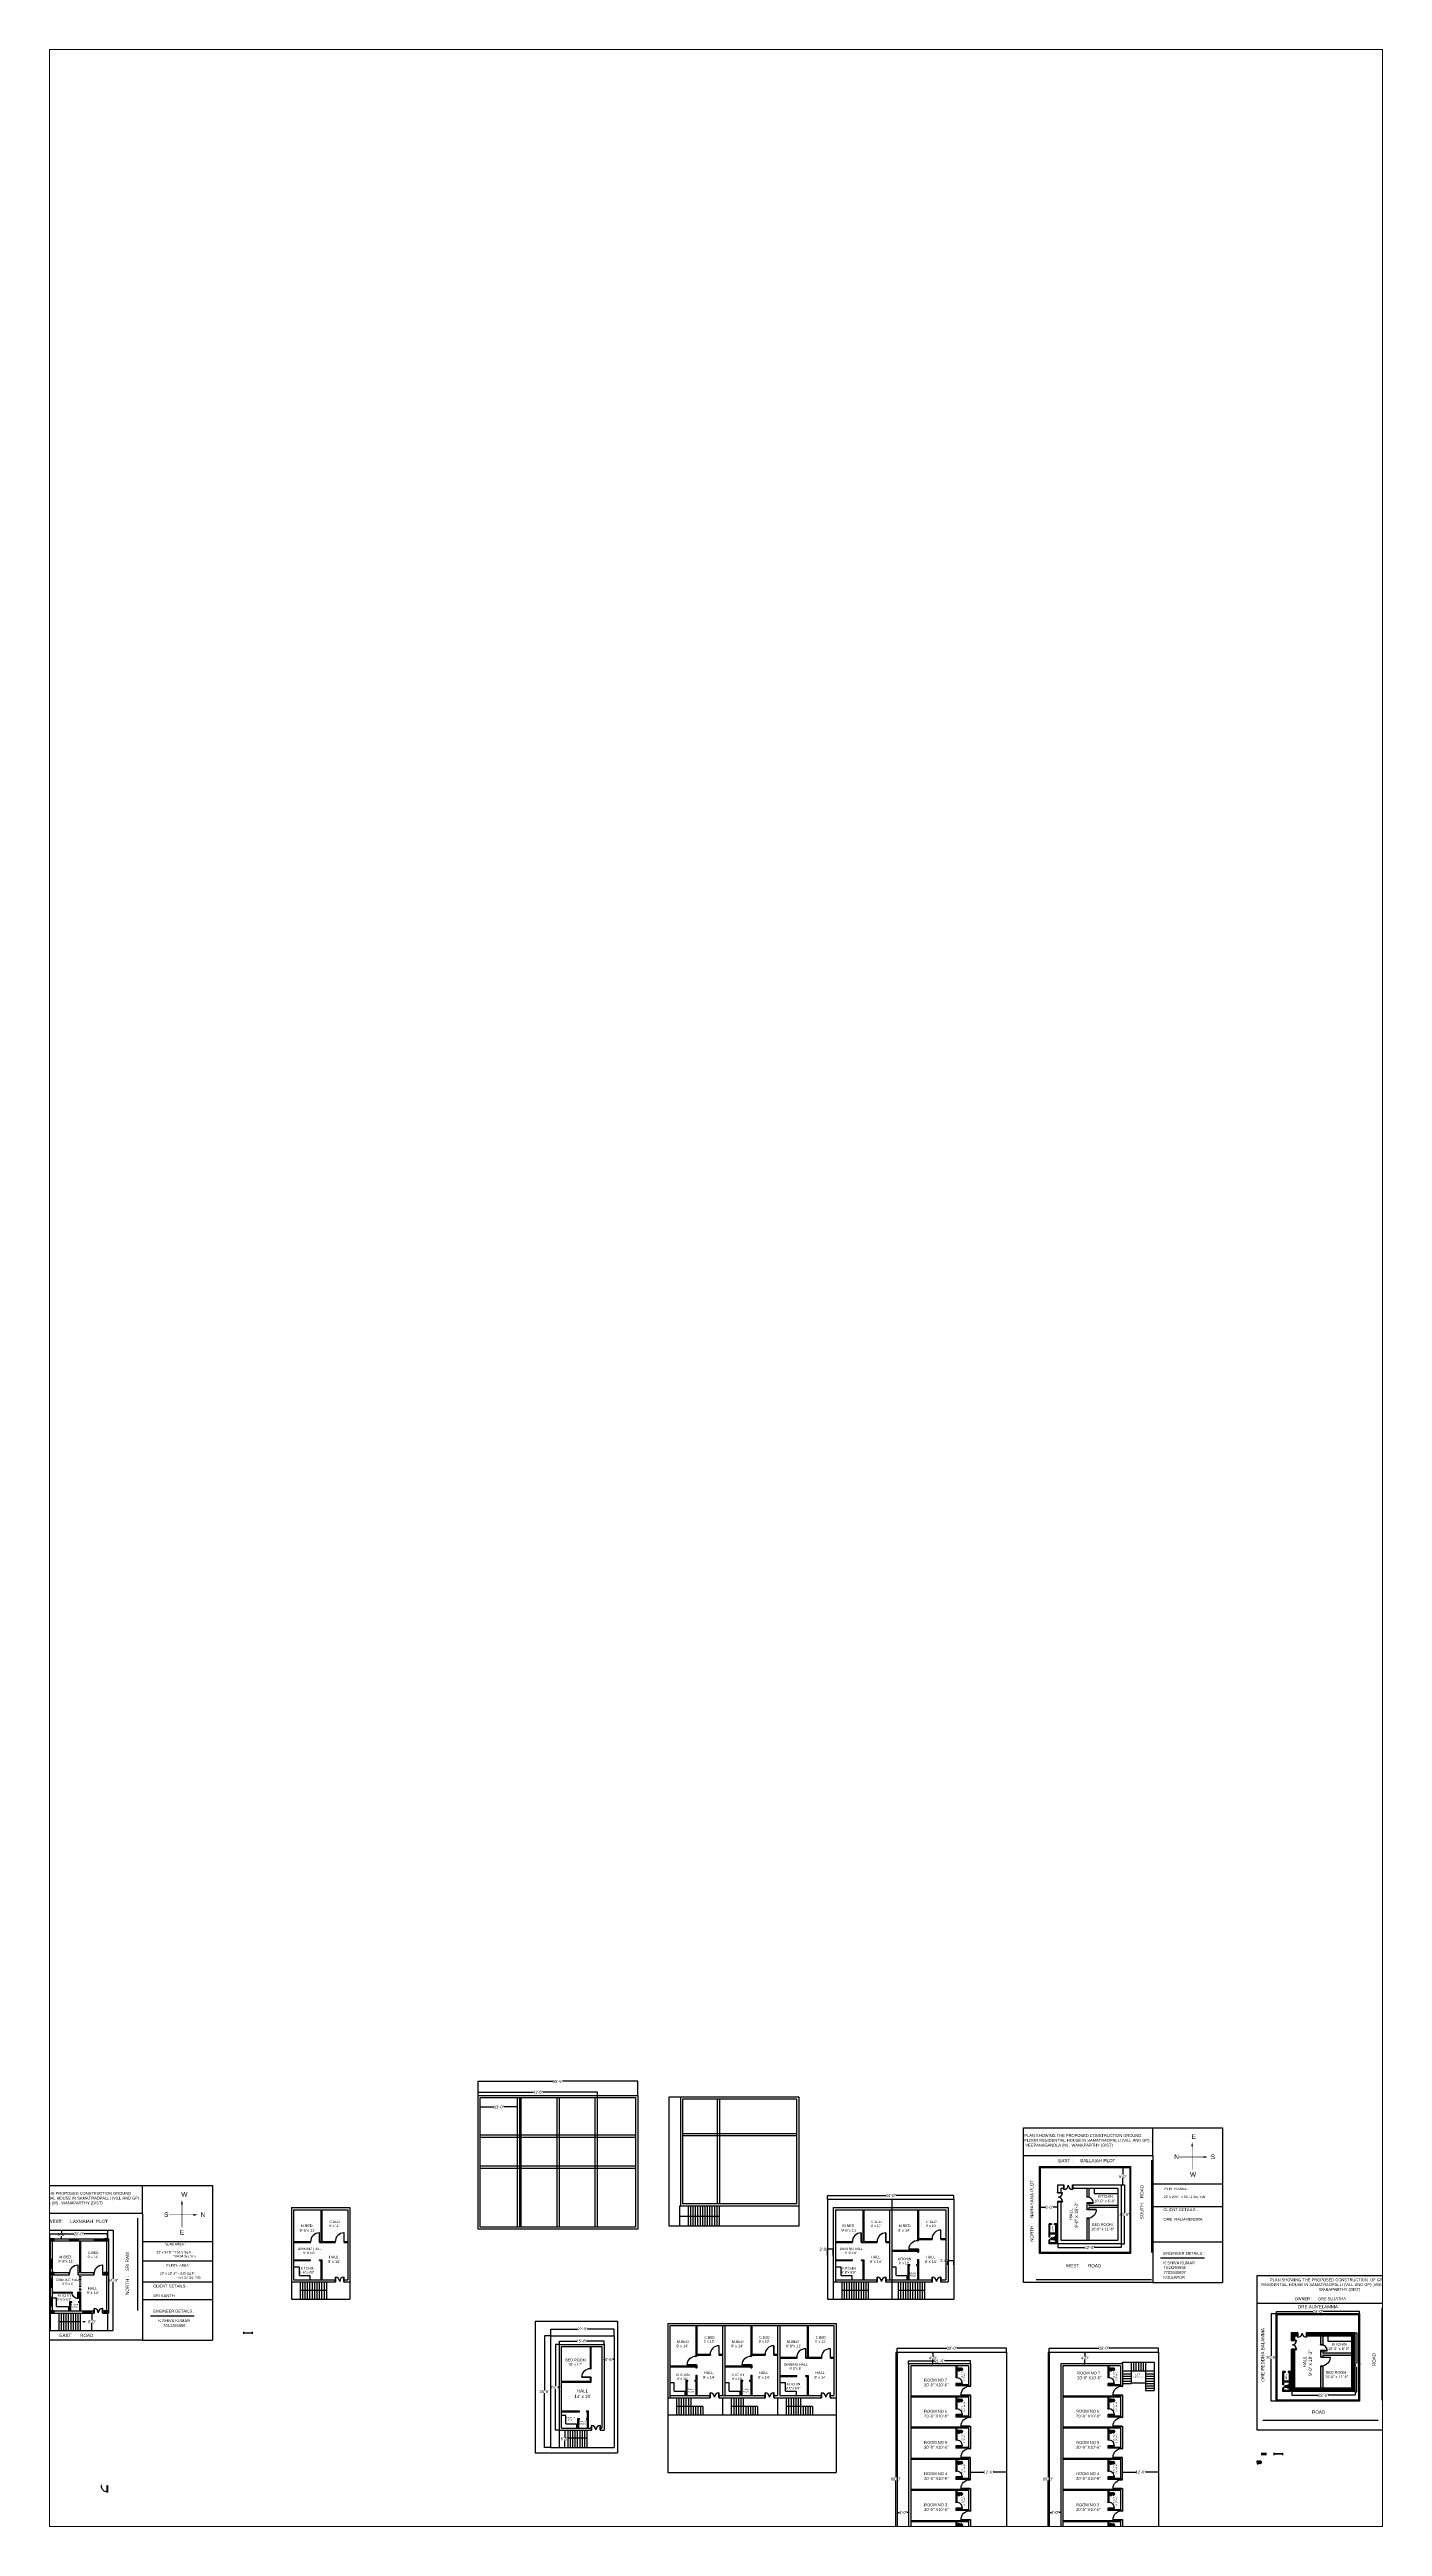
# Paper-space layout 'Layout1' of a CAD drawing. Header units: inches. Extents: x 1.26 to 2.82, y 2.44 to 5.33.
# The model-space entities are those that its viewports show. They can reach past a viewport. Long polylines and large blocks are cut down to what shows.
import ezdxf

# ---------------------------------------------------------------- set-up
doc = ezdxf.new("R2010")
doc.units = ezdxf.units.IN
doc.header["$MEASUREMENT"] = 0
doc.styles.get("Standard").update_dxf_attribs({"font": 'arial.ttf'})
doc.dimstyles.get("Standard").update_dxf_attribs({"dimtxt": 12, "dimasz": 0.18, "dimexe": 0, "dimexo": 0.0625, "dimgap": 0.09, "dimtad": 0, "dimtih": 1, "dimtoh": 1, "dimdec": 0, "dimrnd": 3, "dimzin": 3, "dimdsep": 46, "dimlunit": 3, "dimtxsty": 'Standard', "dimcen": 0.09, "dimclrd": 4, "dimclrt": 1, "dimadec": 0, "dimazin": 0, "dimtfac": 1, "dimtdec": 0, "dimtofl": 0, "dimtmove": 0, "dimatfit": 3, "dimfxl": 1, "dimtolj": 1, "dimtzin": 0, "dimarcsym": 0})

# ---------------------------------------------------------------- blocks, each defined once
blk = doc.blocks.new('A$C73EC25F1')
for p, q in [((0.25, 0.74), (0, 0.74)), ((0, 0.74), (0, 0.55)), ((0, 0.55), (0.03, 0.52)), ((0.01, 0.74), (0.01, 0.56)), ((0.01, 0.56), (0.02, 0.55)), ((0.02, 0.55), (0.03, 0.53)), ((0.02, 0.55), (0.02, 0.55)), ((0.02, 0.55), (0.02, 0.55)), ((0.1, 0.56), (0.03, 0.53)), ((0.1, 0.54), (0.03, 0.52)), ((0.03, 0.52), (0.03, 0.52)), ((0.25, 0.7), (0.05, 0.7)), ((0.05, 0.7), (0.05, 0.59)), ((0.05, 0.59), (0.07, 0.59)), ((0.16, 0.6), (0.07, 0.59)), ((0.07, 0.59), (0.07, 0.59)), ((0.18, 0.56), (0.1, 0.56)), ((0.18, 0.54), (0.1, 0.54)), ((0.11, 0.4), (0.19, 0.45)), ((0.11, 0.29), (0.15, 0.34)), ((0.12, 0.24), (0.11, 0.29)), ((0.15, 0.15), (0.12, 0.24)), ((0.15, 0.34), (0.18, 0.35)), ((0.19, 0.08), (0.15, 0.15)), ((0.25, 0.58), (0.16, 0.6)), ((0.25, 0.53), (0.18, 0.56)), ((0.25, 0.52), (0.18, 0.54)), ((0.18, 0.35), (0.24, 0.36)), ((0.2, 0.51), (0.19, 0.47)), ((0.19, 0.47), (0.19, 0.45)), ((0.19, 0.45), (0.31, 0.45)), ((0.2, 0.08), (0.19, 0.08)), ((0.22, 0.53), (0.2, 0.51)), ((0.21, 0.49), (0.2, 0.49)), ((0.2, 0.49), (0.2, 0.49)), ((0.2, 0.49), (0.2, 0.49)), ((0.2, 0.49), (0.2, 0.48)), ((0.2, 0.48), (0.21, 0.48)), ((0.2, 0.08), (0.22, 0.06)), ((0.25, 0.5), (0.21, 0.5)), ((0.21, 0.5), (0.21, 0.5)), ((0.21, 0.5), (0.21, 0.49)), ((0.21, 0.48), (0.25, 0.48)), ((0.21, 0.48), (0.21, 0.48)), ((0.21, 0.48), (0.21, 0.48)), ((0.22, 0.06), (0.25, 0.06)), ((0.23, 0.45), (0.23, 0.48)), ((0.24, 0.36), (0.25, 0.36)), ((0.25, 0.74), (0.5, 0.74)), ((0.25, 0.7), (0.45, 0.7)), ((0.26, 0.58), (0.25, 0.58)), ((0.32, 0.56), (0.25, 0.53)), ((0.32, 0.54), (0.25, 0.52)), ((0.25, 0.52), (0.25, 0.52)), ((0.25, 0.5), (0.29, 0.5)), ((0.29, 0.48), (0.25, 0.48)), ((0.26, 0.36), (0.25, 0.36)), ((0.25, 0.06), (0.27, 0.06)), ((0.35, 0.6), (0.26, 0.58)), ((0.32, 0.35), (0.26, 0.36)), ((0.27, 0.45), (0.27, 0.48)), ((0.27, 0.06), (0.29, 0.07)), ((0.3, 0.52), (0.28, 0.53)), ((0.29, 0.49), (0.29, 0.5)), ((0.29, 0.5), (0.29, 0.5)), ((0.3, 0.49), (0.29, 0.49)), ((0.29, 0.48), (0.29, 0.48)), ((0.29, 0.48), (0.29, 0.48)), ((0.29, 0.48), (0.3, 0.48)), ((0.29, 0.07), (0.3, 0.08)), ((0.31, 0.49), (0.3, 0.52)), ((0.3, 0.48), (0.3, 0.49)), ((0.3, 0.49), (0.3, 0.49)), ((0.3, 0.49), (0.3, 0.49)), ((0.3, 0.08), (0.31, 0.08)), ((0.31, 0.45), (0.31, 0.49)), ((0.31, 0.45), (0.39, 0.4)), ((0.31, 0.08), (0.35, 0.15)), ((0.4, 0.56), (0.32, 0.56)), ((0.4, 0.54), (0.32, 0.54)), ((0.35, 0.34), (0.32, 0.35)), ((0.44, 0.59), (0.35, 0.6)), ((0.39, 0.29), (0.35, 0.34)), ((0.35, 0.15), (0.38, 0.24)), ((0.38, 0.24), (0.39, 0.29)), ((0.47, 0.53), (0.4, 0.56)), ((0.47, 0.52), (0.4, 0.54)), ((0.45, 0.59), (0.44, 0.59)), ((0.45, 0.7), (0.45, 0.59)), ((0.48, 0.55), (0.47, 0.53)), ((0.5, 0.55), (0.47, 0.52)), ((0.48, 0.55), (0.49, 0.55)), ((0.49, 0.74), (0.49, 0.56)), ((0.49, 0.55), (0.49, 0.56)), ((0.49, 0.56), (0.49, 0.56)), ((0.5, 0.74), (0.5, 0.55))]:
    blk.add_line(p, q)
for centre, radius, start, end in [((2.43, -0.34), 2.44, 164.6178, 166.2484), ((0.21, 0.2), 0.154, 166.557, 173.0452), ((0.1, 0.22), 0.0446, 174.3642, 199.9942), ((0.68, 0.44), 0.667, 201.1305, 207.7446), ((0.76, 0.12), 0.711, 161.1022, 164.4404), ((1.21, -0.04), 1.18, 158.3153, 160.9044), ((0.48, 0.34), 0.436, 208.1436, 219.081), ((0.34, 0.22), 0.255, 219.2937, 233.7294), ((0.22, 0.07), 0.061, 233.2861, 254.7689), ((0.27, 0.24), 0.241, 253.7934, 264.6213), ((0.23, 0.24), 0.241, 275.3787, 286.2066), ((0.28, 0.07), 0.061, 285.2311, 306.7139), ((0.16, 0.22), 0.255, 306.2706, 320.7063), ((0.02, 0.34), 0.436, 320.919, 331.8564), ((-0.71, -0.04), 1.18, 19.0956, 21.6847), ((-0.26, 0.12), 0.711, 15.5596, 18.8978), ((-0.18, 0.44), 0.667, 332.2554, 338.8695), ((-1.93, -0.34), 2.44, 13.7516, 15.3822), ((0.29, 0.2), 0.154, 6.9548, 13.443), ((0.4, 0.22), 0.0446, 340.0058, 5.6358)]:
    blk.add_arc(centre, radius, start, end)
blk = doc.blocks.new('*D6')
at = {"color": 0, "lineweight": -2, "transparency": 16777216}
for p, q in [((-2425, -190), (-2425, -192)), ((-2275, -190), (-2275, -192))]:
    blk.add_line(p, q, dxfattribs=at)
at = {"color": 4, "lineweight": -2, "transparency": 16777216}
for p, q in [((-2425, -192), (-2370, -192)), ((-2275, -192), (-2330, -192))]:
    blk.add_line(p, q, dxfattribs=at)
at = {"color": 4, "transparency": 16777216}
for points in [[(-2425, -192), (-2425, -192), (-2425, -192)], [(-2275, -192), (-2275, -192), (-2275, -192)]]:
    blk.add_solid(points, dxfattribs=at)
at = {"layer": 'Defpoints', "color": 0, "transparency": 16777216}
for p in [(-2425, -190), (-2275, -190), (-2275, -192)]:
    blk.add_point(p, dxfattribs=at)
at = {"color": 1, "transparency": 16777216, "insert": (-2350, -192), "char_height": 12, "attachment_point": 5}
blk.add_mtext('\\A1;12\'-6"', dxfattribs=at)
blk = doc.blocks.new('4')
at = {"color": 4}
for p, q in [((5454, -549), (5454, -547)), ((5454, -547), (5455, -547)), ((5455, -549), (5454, -549)), ((5455, -547), (5455, -548)), ((5455, -548), (5455, -548)), ((5455, -548), (5455, -549)), ((5480, -548), (5479, -548)), ((5479, -548), (5479, -549)), ((5479, -549), (5480, -549)), ((5480, -549), (5480, -547)), ((5480, -547), (5480, -547)), ((5480, -547), (5480, -548))]:
    blk.add_line(p, q, dxfattribs=at)
blk.add_lwpolyline([(5480, -547), (5480, -522), (5479, -522), (5479, -547)], close=True, dxfattribs=at)
blk.add_arc((5479, -546), 24, 89.9502, 182.388, dxfattribs=at)
blk = doc.blocks.new('*D7')
at = {"color": 0, "lineweight": -2, "transparency": 16777216}
for p, q in [((-2731, 307), (-2731, 324)), ((-2275, 307), (-2275, 324))]:
    blk.add_line(p, q, dxfattribs=at)
at = {"color": 4, "lineweight": -2, "transparency": 16777216}
for p, q in [((-2731, 324), (-2524, 324)), ((-2275, 324), (-2483, 324))]:
    blk.add_line(p, q, dxfattribs=at)
at = {"color": 4, "transparency": 16777216}
for points in [[(-2731, 324), (-2731, 324), (-2731, 324)], [(-2275, 324), (-2275, 324), (-2275, 324)]]:
    blk.add_solid(points, dxfattribs=at)
at = {"layer": 'Defpoints', "color": 0, "transparency": 16777216}
for p in [(-2731, 324), (-2731, 307), (-2275, 307)]:
    blk.add_point(p, dxfattribs=at)
at = {"color": 1, "transparency": 16777216, "insert": (-2503, 324), "char_height": 12, "attachment_point": 5}
blk.add_mtext('\\A1;38\'-0"', dxfattribs=at)
blk = doc.blocks.new('*D8')
at = {"color": 0, "lineweight": -2, "transparency": 16777216}
for p, q in [((-2731, 307), (-2736, 307)), ((-2731, -749), (-2736, -749))]:
    blk.add_line(p, q, dxfattribs=at)
at = {"color": 4, "lineweight": -2, "transparency": 16777216}
for p, q in [((-2736, 307), (-2736, -214)), ((-2736, -748), (-2736, -227))]:
    blk.add_line(p, q, dxfattribs=at)
at = {"color": 4, "transparency": 16777216}
for points in [[(-2736, 307), (-2736, 307), (-2736, 307)], [(-2736, -748), (-2736, -748), (-2736, -749)]]:
    blk.add_solid(points, dxfattribs=at)
at = {"layer": 'Defpoints', "color": 0, "transparency": 16777216}
for p in [(-2736, 307), (-2731, 307), (-2731, -749)]:
    blk.add_point(p, dxfattribs=at)
at = {"color": 1, "transparency": 16777216, "insert": (-2736, -221), "char_height": 12, "attachment_point": 5}
blk.add_mtext('\\A1;88\'-0"', dxfattribs=at)
blk = doc.blocks.new('new block')
at = {"color": 4}
for p, q in [((5074, -488), (5072, -488)), ((5072, -488), (5072, -489)), ((5072, -489), (5073, -489)), ((5073, -489), (5073, -489)), ((5073, -489), (5074, -489)), ((5074, -489), (5074, -488)), ((5074, -526), (5072, -526)), ((5072, -526), (5072, -526)), ((5072, -526), (5073, -526)), ((5073, -526), (5073, -525)), ((5073, -525), (5074, -525)), ((5074, -525), (5074, -526))]:
    blk.add_line(p, q, dxfattribs=at)
blk.add_lwpolyline([(5072, -489), (5035, -489), (5035, -490), (5072, -490)], close=True, dxfattribs=at)
blk.add_arc((5071, -490), 36, 179.9779, 271.5918, dxfattribs=at)
blk = doc.blocks.new('*D9')
at = {"color": 0, "lineweight": -2, "transparency": 16777216}
for p, q in [((-2587, 307), (-2582, 307)), ((-2587, 259), (-2582, 259))]:
    blk.add_line(p, q, dxfattribs=at)
at = {"color": 4, "lineweight": -2, "transparency": 16777216}
for p, q in [((-2582, 307), (-2582, 290)), ((-2582, 260), (-2582, 277))]:
    blk.add_line(p, q, dxfattribs=at)
at = {"color": 4, "transparency": 16777216}
for points in [[(-2582, 307), (-2582, 307), (-2582, 307)], [(-2582, 260), (-2582, 260), (-2582, 259)]]:
    blk.add_solid(points, dxfattribs=at)
at = {"layer": 'Defpoints', "color": 0, "transparency": 16777216}
for p in [(-2587, 307), (-2587, 259), (-2582, 259)]:
    blk.add_point(p, dxfattribs=at)
at = {"color": 1, "transparency": 16777216, "insert": (-2582, 283), "char_height": 12, "attachment_point": 5}
blk.add_mtext('\\A1;4\'-0"', dxfattribs=at)
blk = doc.blocks.new('*D10')
at = {"color": 0, "lineweight": -2, "transparency": 16777216}
for p, q in [((-2731, -361), (-2731, -361)), ((-2683, -361), (-2683, -361))]:
    blk.add_line(p, q, dxfattribs=at)
at = {"color": 4, "lineweight": -2, "transparency": 16777216}
for p, q in [((-2731, -361), (-2723, -361)), ((-2683, -361), (-2691, -361))]:
    blk.add_line(p, q, dxfattribs=at)
at = {"color": 4, "transparency": 16777216}
for points in [[(-2731, -361), (-2731, -361), (-2731, -361)], [(-2683, -361), (-2683, -361), (-2683, -361)]]:
    blk.add_solid(points, dxfattribs=at)
at = {"layer": 'Defpoints', "color": 0, "transparency": 16777216}
for p in [(-2731, -361), (-2731, -361), (-2683, -361)]:
    blk.add_point(p, dxfattribs=at)
at = {"color": 1, "transparency": 16777216, "insert": (-2707, -361), "char_height": 12, "attachment_point": 5}
blk.add_mtext('\\A1;4\'-0"', dxfattribs=at)
blk = doc.blocks.new('*D11')
at = {"color": 0, "lineweight": -2, "transparency": 16777216}
for p, q in [((-3059, -190), (-3059, -192)), ((-2909, -190), (-2909, -192))]:
    blk.add_line(p, q, dxfattribs=at)
at = {"color": 4, "lineweight": -2, "transparency": 16777216}
for p, q in [((-3059, -192), (-3004, -192)), ((-2909, -192), (-2964, -192))]:
    blk.add_line(p, q, dxfattribs=at)
at = {"color": 4, "transparency": 16777216}
for points in [[(-3059, -192), (-3059, -192), (-3059, -192)], [(-2909, -192), (-2909, -192), (-2909, -192)]]:
    blk.add_solid(points, dxfattribs=at)
at = {"layer": 'Defpoints', "color": 0, "transparency": 16777216}
for p in [(-3059, -190), (-2909, -190), (-2909, -192)]:
    blk.add_point(p, dxfattribs=at)
at = {"color": 1, "transparency": 16777216, "insert": (-2984, -192), "char_height": 12, "attachment_point": 5}
blk.add_mtext('\\A1;12\'-6"', dxfattribs=at)
blk = doc.blocks.new('*D12')
at = {"color": 0, "lineweight": -2, "transparency": 16777216}
for p, q in [((-3365, 307), (-3365, 324)), ((-2909, 307), (-2909, 324))]:
    blk.add_line(p, q, dxfattribs=at)
at = {"color": 4, "lineweight": -2, "transparency": 16777216}
for p, q in [((-3365, 324), (-3158, 324)), ((-2909, 324), (-3116, 324))]:
    blk.add_line(p, q, dxfattribs=at)
at = {"color": 4, "transparency": 16777216}
for points in [[(-3365, 324), (-3365, 324), (-3365, 324)], [(-2909, 324), (-2909, 324), (-2909, 324)]]:
    blk.add_solid(points, dxfattribs=at)
at = {"layer": 'Defpoints', "color": 0, "transparency": 16777216}
for p in [(-3365, 324), (-3365, 307), (-2909, 307)]:
    blk.add_point(p, dxfattribs=at)
at = {"color": 1, "transparency": 16777216, "insert": (-3137, 324), "char_height": 12, "attachment_point": 5}
blk.add_mtext('\\A1;38\'-0"', dxfattribs=at)
blk = doc.blocks.new('*D13')
at = {"color": 0, "lineweight": -2, "transparency": 16777216}
for p, q in [((-3365, 307), (-3370, 307)), ((-3365, -749), (-3370, -749))]:
    blk.add_line(p, q, dxfattribs=at)
at = {"color": 4, "lineweight": -2, "transparency": 16777216}
for p, q in [((-3370, 307), (-3370, -214)), ((-3370, -748), (-3370, -227))]:
    blk.add_line(p, q, dxfattribs=at)
at = {"color": 4, "transparency": 16777216}
for points in [[(-3370, 307), (-3370, 307), (-3370, 307)], [(-3370, -748), (-3370, -748), (-3370, -749)]]:
    blk.add_solid(points, dxfattribs=at)
at = {"layer": 'Defpoints', "color": 0, "transparency": 16777216}
for p in [(-3370, 307), (-3365, 307), (-3365, -749)]:
    blk.add_point(p, dxfattribs=at)
at = {"color": 1, "transparency": 16777216, "insert": (-3370, -221), "char_height": 12, "attachment_point": 5}
blk.add_mtext('\\A1;88\'-0"', dxfattribs=at)
blk = doc.blocks.new('*D14')
at = {"color": 0, "lineweight": -2, "transparency": 16777216}
for p, q in [((-3221, 307), (-3216, 307)), ((-3221, 259), (-3216, 259))]:
    blk.add_line(p, q, dxfattribs=at)
at = {"color": 4, "lineweight": -2, "transparency": 16777216}
for p, q in [((-3216, 307), (-3216, 290)), ((-3216, 260), (-3216, 277))]:
    blk.add_line(p, q, dxfattribs=at)
at = {"color": 4, "transparency": 16777216}
for points in [[(-3216, 307), (-3216, 307), (-3216, 307)], [(-3216, 260), (-3216, 260), (-3216, 259)]]:
    blk.add_solid(points, dxfattribs=at)
at = {"layer": 'Defpoints', "color": 0, "transparency": 16777216}
for p in [(-3221, 307), (-3221, 259), (-3216, 259)]:
    blk.add_point(p, dxfattribs=at)
at = {"color": 1, "transparency": 16777216, "insert": (-3216, 283), "char_height": 12, "attachment_point": 5}
blk.add_mtext('\\A1;4\'-0"', dxfattribs=at)
blk = doc.blocks.new('*D15')
at = {"color": 0, "lineweight": -2, "transparency": 16777216}
for p, q in [((-3365, -361), (-3365, -361)), ((-3317, -361), (-3317, -361))]:
    blk.add_line(p, q, dxfattribs=at)
at = {"color": 4, "lineweight": -2, "transparency": 16777216}
for p, q in [((-3365, -361), (-3357, -361)), ((-3317, -361), (-3325, -361))]:
    blk.add_line(p, q, dxfattribs=at)
at = {"color": 4, "transparency": 16777216}
for points in [[(-3365, -361), (-3365, -361), (-3365, -361)], [(-3317, -361), (-3317, -361), (-3317, -361)]]:
    blk.add_solid(points, dxfattribs=at)
at = {"layer": 'Defpoints', "color": 0, "transparency": 16777216}
for p in [(-3365, -361), (-3365, -361), (-3317, -361)]:
    blk.add_point(p, dxfattribs=at)
at = {"color": 1, "transparency": 16777216, "insert": (-3341, -361), "char_height": 12, "attachment_point": 5}
blk.add_mtext('\\A1;4\'-0"', dxfattribs=at)
blk = doc.blocks.new('*D16')
at = {"color": 0, "lineweight": -2, "transparency": 16777216}
for p, q in [((-3317, 259), (-3317, 271)), ((-3059, 259), (-3059, 271))]:
    blk.add_line(p, q, dxfattribs=at)
at = {"color": 4, "lineweight": -2, "transparency": 16777216}
for p, q in [((-3317, 271), (-3209, 271)), ((-3059, 271), (-3167, 271))]:
    blk.add_line(p, q, dxfattribs=at)
at = {"color": 4, "transparency": 16777216}
for points in [[(-3317, 271), (-3317, 271), (-3317, 271)], [(-3059, 271), (-3059, 271), (-3059, 271)]]:
    blk.add_solid(points, dxfattribs=at)
at = {"layer": 'Defpoints', "color": 0, "transparency": 16777216}
for p in [(-3317, 271), (-3317, 259), (-3059, 259)]:
    blk.add_point(p, dxfattribs=at)
at = {"color": 1, "transparency": 16777216, "insert": (-3188, 271), "char_height": 12, "attachment_point": 5}
blk.add_mtext('\\A1;21\'-6"', dxfattribs=at)
blk = doc.blocks.new('*D17')
at = {"color": 0, "lineweight": -2, "transparency": 16777216}
for p, q in [((-1456, 389), (-1449, 389)), ((-1456, 143), (-1449, 143))]:
    blk.add_line(p, q, dxfattribs=at)
at = {"color": 4, "lineweight": -2, "transparency": 16777216}
for p, q in [((-1449, 389), (-1449, 260)), ((-1449, 143), (-1449, 247))]:
    blk.add_line(p, q, dxfattribs=at)
at = {"color": 4, "transparency": 16777216}
for points in [[(-1449, 389), (-1449, 389), (-1449, 389)], [(-1449, 143), (-1449, 143), (-1449, 143)]]:
    blk.add_solid(points, dxfattribs=at)
at = {"layer": 'Defpoints', "color": 0, "transparency": 16777216}
for p in [(-1456, 389), (-1456, 143), (-1449, 143)]:
    blk.add_point(p, dxfattribs=at)
at = {"color": 1, "transparency": 16777216, "insert": (-1449, 254), "char_height": 12, "attachment_point": 5}
blk.add_mtext('\\A1;20\'-6"', dxfattribs=at)
blk = doc.blocks.new('*D18')
at = {"color": 0, "lineweight": -2, "transparency": 16777216}
for p, q in [((-1720, 143), (-1720, 128)), ((-1456, 143), (-1456, 128))]:
    blk.add_line(p, q, dxfattribs=at)
at = {"color": 4, "lineweight": -2, "transparency": 16777216}
for p, q in [((-1720, 128), (-1609, 128)), ((-1457, 128), (-1568, 128))]:
    blk.add_line(p, q, dxfattribs=at)
at = {"color": 4, "lineweight": 5, "transparency": 16777216}
for points in [[(-1720, 128), (-1720, 128), (-1720, 128)], [(-1457, 128), (-1457, 128), (-1456, 128)]]:
    blk.add_solid(points, dxfattribs=at)
at = {"layer": 'Defpoints', "color": 0, "lineweight": 5, "transparency": 16777216}
for p in [(-1720, 143), (-1720, 128), (-1456, 143)]:
    blk.add_point(p, dxfattribs=at)
at = {"color": 1, "transparency": 16777216, "insert": (-1588, 128), "char_height": 12, "attachment_point": 5}
blk.add_mtext('\\A1;22\'-0"', dxfattribs=at)
blk = doc.blocks.new('2')
at = {"color": 4}
for p, q in [((5143, -693), (5125, -693)), ((5125, -694), (5125, -693)), ((5143, -694), (5125, -694)), ((5145, -693), (5143, -693)), ((5143, -693), (5143, -693)), ((5143, -693), (5144, -693)), ((5144, -693), (5144, -694)), ((5144, -694), (5145, -694)), ((5145, -694), (5145, -693)), ((5143, -730), (5125, -730)), ((5143, -730), (5125, -730)), ((5125, -730), (5125, -730)), ((5143, -731), (5143, -730)), ((5143, -730), (5144, -730)), ((5143, -730), (5143, -730)), ((5145, -731), (5143, -731)), ((5144, -730), (5144, -730)), ((5144, -730), (5145, -730)), ((5145, -730), (5145, -731))]:
    blk.add_line(p, q, dxfattribs=at)
for points in [[(5125, -694), (5143, -694), (5143, -693), (5125, -693)], [(5125, -730), (5143, -730), (5143, -730), (5125, -730)]]:
    blk.add_lwpolyline(points, dxfattribs=at)
for centre, start, end in [((5143, -694), 180, 270), ((5143, -730), 90, 180)]:
    blk.add_arc(centre, 18, start, end, dxfattribs=at)
blk = doc.blocks.new('*D19')
at = {"color": 0, "lineweight": -2, "transparency": 16777216}
for p, q in [((-2431, 1005), (-2417, 1005)), ((-2431, 759), (-2417, 759))]:
    blk.add_line(p, q, dxfattribs=at)
at = {"color": 4, "lineweight": -2, "transparency": 16777216}
for p, q in [((-2417, 1005), (-2417, 889)), ((-2417, 760), (-2417, 876))]:
    blk.add_line(p, q, dxfattribs=at)
at = {"color": 4, "transparency": 16777216}
for points in [[(-2417, 1005), (-2417, 1005), (-2417, 1005)], [(-2417, 760), (-2417, 760), (-2417, 759)]]:
    blk.add_solid(points, dxfattribs=at)
at = {"layer": 'Defpoints', "color": 0, "transparency": 16777216}
for p in [(-2431, 1005), (-2431, 759), (-2417, 759)]:
    blk.add_point(p, dxfattribs=at)
at = {"color": 1, "transparency": 16777216, "insert": (-2417, 882), "char_height": 12, "attachment_point": 5}
blk.add_mtext('\\A1;20\'-6"', dxfattribs=at)
blk = doc.blocks.new('*D20')
at = {"color": 0, "lineweight": -2, "transparency": 16777216}
for p, q in [((-2695, 759), (-2695, 744)), ((-2431, 759), (-2431, 744))]:
    blk.add_line(p, q, dxfattribs=at)
at = {"color": 4, "lineweight": -2, "transparency": 16777216}
for p, q in [((-2695, 744), (-2584, 744)), ((-2432, 744), (-2543, 744))]:
    blk.add_line(p, q, dxfattribs=at)
at = {"color": 4, "transparency": 16777216}
for points in [[(-2695, 744), (-2695, 744), (-2695, 744)], [(-2432, 744), (-2432, 744), (-2431, 744)]]:
    blk.add_solid(points, dxfattribs=at)
at = {"layer": 'Defpoints', "color": 0, "transparency": 16777216}
for p in [(-2695, 759), (-2695, 744), (-2431, 759)]:
    blk.add_point(p, dxfattribs=at)
at = {"color": 1, "transparency": 16777216, "insert": (-2563, 744), "char_height": 12, "attachment_point": 5}
blk.add_mtext('\\A1;22\'-0"', dxfattribs=at)
blk = doc.blocks.new('*D21')
at = {"color": 0, "lineweight": -2, "transparency": 16777216}
for p, q in [((-2424, 1077), (-2424, 1077)), ((-2424, 1005), (-2424, 1005))]:
    blk.add_line(p, q, dxfattribs=at)
at = {"color": 4, "lineweight": -2, "transparency": 16777216}
for p, q in [((-2424, 1077), (-2424, 1048)), ((-2424, 1006), (-2424, 1035))]:
    blk.add_line(p, q, dxfattribs=at)
at = {"color": 4, "transparency": 16777216}
for points in [[(-2424, 1077), (-2424, 1077), (-2424, 1077)], [(-2424, 1006), (-2424, 1006), (-2424, 1005)]]:
    blk.add_solid(points, dxfattribs=at)
at = {"layer": 'Defpoints', "color": 0, "transparency": 16777216}
for p in [(-2424, 1077), (-2424, 1077), (-2424, 1005)]:
    blk.add_point(p, dxfattribs=at)
at = {"color": 1, "transparency": 16777216, "insert": (-2424, 1041), "char_height": 12, "attachment_point": 5}
blk.add_mtext('\\A1;6\'-0"', dxfattribs=at)
blk = doc.blocks.new('*D22')
at = {"color": 0, "lineweight": -2, "transparency": 16777216}
for p, q in [((-2767, 898), (-2767, 912)), ((-2695, 898), (-2695, 912))]:
    blk.add_line(p, q, dxfattribs=at)
at = {"color": 4, "lineweight": -2, "transparency": 16777216}
for p, q in [((-2767, 912), (-2748, 912)), ((-2696, 912), (-2715, 912))]:
    blk.add_line(p, q, dxfattribs=at)
at = {"color": 4, "transparency": 16777216}
for points in [[(-2767, 913), (-2767, 912), (-2767, 912)], [(-2696, 913), (-2696, 912), (-2695, 912)]]:
    blk.add_solid(points, dxfattribs=at)
at = {"layer": 'Defpoints', "color": 0, "transparency": 16777216}
for p in [(-2767, 912), (-2767, 898), (-2695, 898)]:
    blk.add_point(p, dxfattribs=at)
at = {"color": 1, "transparency": 16777216, "insert": (-2731, 912), "char_height": 12, "attachment_point": 5}
blk.add_mtext('\\A1;6\'-0"', dxfattribs=at)
blk = doc.blocks.new('*D23')
at = {"color": 0, "lineweight": -2, "transparency": 16777216}
for p, q in [((-5112, 1379), (-5112, 1437)), ((-4446, 1379), (-4446, 1437))]:
    blk.add_line(p, q, dxfattribs=at)
at = {"color": 4, "lineweight": -2, "transparency": 16777216}
for p, q in [((-5112, 1437), (-4800, 1437)), ((-4446, 1437), (-4759, 1437))]:
    blk.add_line(p, q, dxfattribs=at)
at = {"color": 4, "transparency": 16777216}
for points in [[(-5112, 1437), (-5112, 1437), (-5112, 1437)], [(-4446, 1437), (-4446, 1437), (-4446, 1437)]]:
    blk.add_solid(points, dxfattribs=at)
at = {"layer": 'Defpoints', "color": 0, "transparency": 16777216}
for p in [(-5112, 1437), (-5112, 1379), (-4446, 1379)]:
    blk.add_point(p, dxfattribs=at)
at = {"color": 1, "transparency": 16777216, "insert": (-4779, 1437), "char_height": 12, "attachment_point": 5}
blk.add_mtext('\\A1;55\'-6"', dxfattribs=at)
blk = doc.blocks.new('*D24')
at = {"color": 0, "lineweight": -2, "transparency": 16777216}
for p, q in [((-5112, 1370), (-5112, 1392)), ((-4614, 1370), (-4614, 1392))]:
    blk.add_line(p, q, dxfattribs=at)
at = {"color": 4, "lineweight": -2, "transparency": 16777216}
for p, q in [((-5112, 1392), (-4884, 1392)), ((-4614, 1392), (-4842, 1392))]:
    blk.add_line(p, q, dxfattribs=at)
at = {"color": 4, "transparency": 16777216}
for points in [[(-5112, 1393), (-5112, 1392), (-5112, 1392)], [(-4614, 1393), (-4614, 1392), (-4614, 1392)]]:
    blk.add_solid(points, dxfattribs=at)
at = {"layer": 'Defpoints', "color": 0, "transparency": 16777216}
for p in [(-5112, 1392), (-5112, 1370), (-4614, 1370)]:
    blk.add_point(p, dxfattribs=at)
at = {"color": 1, "transparency": 16777216, "insert": (-4863, 1392), "char_height": 12, "attachment_point": 5}
blk.add_mtext('\\A1;41\'-6"', dxfattribs=at)
blk = doc.blocks.new('*D25')
at = {"color": 0, "lineweight": -2, "transparency": 16777216}
for p, q in [((-5103, 1328), (-5103, 1330)), ((-4947, 1328), (-4947, 1330))]:
    blk.add_line(p, q, dxfattribs=at)
at = {"color": 4, "lineweight": -2, "transparency": 16777216}
for p, q in [((-5103, 1330), (-5045, 1330)), ((-4947, 1330), (-5005, 1330))]:
    blk.add_line(p, q, dxfattribs=at)
at = {"color": 4, "transparency": 16777216}
for points in [[(-5103, 1330), (-5103, 1330), (-5103, 1330)], [(-4947, 1330), (-4947, 1330), (-4947, 1330)]]:
    blk.add_solid(points, dxfattribs=at)
at = {"layer": 'Defpoints', "color": 0, "transparency": 16777216}
for p in [(-5103, 1330), (-5103, 1328), (-4947, 1328)]:
    blk.add_point(p, dxfattribs=at)
at = {"color": 1, "transparency": 16777216, "insert": (-5025, 1330), "char_height": 12, "attachment_point": 5}
blk.add_mtext('\\A1;13\'-0"', dxfattribs=at)
blk = doc.blocks.new('*D26')
at = {"color": 0, "lineweight": -2, "transparency": 16777216}
for p, q in [((-4809, 376), (-4809, 404)), ((-4545, 376), (-4545, 404))]:
    blk.add_line(p, q, dxfattribs=at)
at = {"color": 4, "lineweight": -2, "transparency": 16777216}
for p, q in [((-4809, 404), (-4698, 404)), ((-4545, 404), (-4656, 404))]:
    blk.add_line(p, q, dxfattribs=at)
at = {"color": 4, "transparency": 16777216}
for points in [[(-4809, 404), (-4809, 404), (-4809, 404)], [(-4545, 404), (-4545, 404), (-4545, 404)]]:
    blk.add_solid(points, dxfattribs=at)
at = {"layer": 'Defpoints', "color": 0, "transparency": 16777216}
for p in [(-4809, 376), (-4545, 404), (-4545, 376)]:
    blk.add_point(p, dxfattribs=at)
at = {"color": 1, "transparency": 16777216, "insert": (-4677, 404), "char_height": 12, "attachment_point": 5}
blk.add_mtext('\\A1;22\'-0"', dxfattribs=at)
blk = doc.blocks.new('*D27')
at = {"color": 0, "lineweight": -2, "transparency": 16777216}
for p, q in [((-4587, 276), (-4587, 277)), ((-4545, 276), (-4545, 277))]:
    blk.add_line(p, q, dxfattribs=at)
at = {"color": 4, "lineweight": -2, "transparency": 16777216}
for p, q in [((-4587, 277), (-4582, 277)), ((-4545, 277), (-4550, 277))]:
    blk.add_line(p, q, dxfattribs=at)
at = {"color": 4, "transparency": 16777216}
for points in [[(-4587, 277), (-4587, 277), (-4587, 277)], [(-4545, 277), (-4545, 277), (-4545, 277)]]:
    blk.add_solid(points, dxfattribs=at)
at = {"layer": 'Defpoints', "color": 0, "transparency": 16777216}
for p in [(-4587, 276), (-4545, 277), (-4545, 276)]:
    blk.add_point(p, dxfattribs=at)
at = {"color": 1, "transparency": 16777216, "insert": (-4566, 277), "char_height": 12, "attachment_point": 5}
blk.add_mtext('\\A1;3\'-6"', dxfattribs=at)
blk = doc.blocks.new('*D28')
at = {"color": 0, "lineweight": -2, "transparency": 16777216}
for p, q in [((-4751, -18), (-4751, -18)), ((-4751, -90), (-4751, -90))]:
    blk.add_line(p, q, dxfattribs=at)
at = {"color": 4, "lineweight": -2, "transparency": 16777216}
for p, q in [((-4751, -18), (-4751, -48)), ((-4751, -90), (-4751, -60))]:
    blk.add_line(p, q, dxfattribs=at)
at = {"color": 4, "transparency": 16777216}
for points in [[(-4751, -18), (-4751, -18), (-4751, -18)], [(-4751, -90), (-4751, -90), (-4751, -90)]]:
    blk.add_solid(points, dxfattribs=at)
at = {"layer": 'Defpoints', "color": 0, "transparency": 16777216}
for p in [(-4751, -18), (-4751, -18), (-4751, -90)]:
    blk.add_point(p, dxfattribs=at)
at = {"color": 1, "transparency": 16777216, "insert": (-4751, -54), "char_height": 12, "attachment_point": 5}
blk.add_mtext('\\A1;6\'-0"', dxfattribs=at)
blk = doc.blocks.new('*D29')
at = {"color": 0, "lineweight": -2, "transparency": 16777216}
for p, q in [((-4809, 376), (-4835, 376)), ((-4809, -90), (-4835, -90))]:
    blk.add_line(p, q, dxfattribs=at)
at = {"color": 4, "lineweight": -2, "transparency": 16777216}
for p, q in [((-4835, 376), (-4835, 149)), ((-4835, -90), (-4835, 137))]:
    blk.add_line(p, q, dxfattribs=at)
at = {"color": 4, "transparency": 16777216}
for points in [[(-4835, 376), (-4835, 376), (-4835, 376)], [(-4835, -90), (-4835, -90), (-4835, -90)]]:
    blk.add_solid(points, dxfattribs=at)
at = {"layer": 'Defpoints', "color": 0, "transparency": 16777216}
for p in [(-4835, 376), (-4809, 376), (-4809, -90)]:
    blk.add_point(p, dxfattribs=at)
at = {"color": 1, "transparency": 16777216, "insert": (-4835, 143), "char_height": 12, "attachment_point": 5}
blk.add_mtext('\\A1;38\'-9"', dxfattribs=at)
blk = doc.blocks.new('*D30')
at = {"color": 0, "lineweight": -2, "transparency": 16777216}
for p, q in [((-4773, 340), (-4773, 354)), ((-4587, 340), (-4587, 354))]:
    blk.add_line(p, q, dxfattribs=at)
at = {"color": 4, "lineweight": -2, "transparency": 16777216}
for p, q in [((-4773, 354), (-4700, 354)), ((-4587, 354), (-4660, 354))]:
    blk.add_line(p, q, dxfattribs=at)
at = {"color": 4, "transparency": 16777216}
for points in [[(-4773, 354), (-4773, 354), (-4773, 354)], [(-4587, 354), (-4587, 354), (-4587, 354)]]:
    blk.add_solid(points, dxfattribs=at)
at = {"layer": 'Defpoints', "color": 0, "transparency": 16777216}
for p in [(-4773, 340), (-4587, 354), (-4587, 340)]:
    blk.add_point(p, dxfattribs=at)
at = {"color": 1, "transparency": 16777216, "insert": (-4680, 354), "char_height": 12, "attachment_point": 5}
blk.add_mtext('\\A1;15\'-6"', dxfattribs=at)
blk = doc.blocks.new('*D31')
at = {"color": 0, "lineweight": -2, "transparency": 16777216}
for p, q in [((-4773, 340), (-4790, 340)), ((-4773, -18), (-4790, -18))]:
    blk.add_line(p, q, dxfattribs=at)
at = {"color": 4, "lineweight": -2, "transparency": 16777216}
for p, q in [((-4790, 340), (-4790, 167)), ((-4790, -18), (-4790, 155))]:
    blk.add_line(p, q, dxfattribs=at)
at = {"color": 4, "transparency": 16777216}
for points in [[(-4790, 340), (-4790, 340), (-4790, 340)], [(-4790, -18), (-4790, -18), (-4790, -18)]]:
    blk.add_solid(points, dxfattribs=at)
at = {"layer": 'Defpoints', "color": 0, "transparency": 16777216}
for p in [(-4773, 340), (-4790, -18), (-4773, -18)]:
    blk.add_point(p, dxfattribs=at)
at = {"color": 1, "transparency": 16777216, "insert": (-4790, 161), "char_height": 12, "attachment_point": 5}
blk.add_mtext('\\A1;29\'-9"', dxfattribs=at)
blk = doc.blocks.new('*D32')
at = {"color": 0, "lineweight": -2, "transparency": 16777216}
for p, q in [((-3153, 672), (-3153, 689)), ((-3128, 672), (-3128, 689))]:
    blk.add_line(p, q, dxfattribs=at)
at = {"color": 4, "lineweight": -2, "transparency": 16777216}
for p, q in [((-3153, 689), (-3153, 689)), ((-3128, 689), (-3152, 689))]:
    blk.add_line(p, q, dxfattribs=at)
at = {"color": 4, "transparency": 16777216}
for points in [[(-3152, 689), (-3152, 689), (-3153, 689)], [(-3128, 689), (-3128, 689), (-3128, 689)]]:
    blk.add_solid(points, dxfattribs=at)
at = {"layer": 'Defpoints', "color": 0, "transparency": 16777216}
for p in [(-3153, 689), (-3153, 672), (-3128, 672)]:
    blk.add_point(p, dxfattribs=at)
at = {"color": 1, "transparency": 16777216, "insert": (-3169, 689), "char_height": 12, "attachment_point": 5}
blk.add_mtext('\\A1;2\'-0"', dxfattribs=at)
blk = doc.blocks.new('*D33')
at = {"color": 0, "lineweight": -2, "transparency": 16777216}
for p, q in [((-3656, 711), (-3656, 737)), ((-3632, 711), (-3632, 737))]:
    blk.add_line(p, q, dxfattribs=at)
at = {"color": 4, "lineweight": -2, "transparency": 16777216}
for p, q in [((-3656, 737), (-3656, 737)), ((-3632, 737), (-3655, 737))]:
    blk.add_line(p, q, dxfattribs=at)
at = {"color": 4, "transparency": 16777216}
for points in [[(-3655, 737), (-3655, 737), (-3656, 737)], [(-3632, 737), (-3632, 737), (-3632, 737)]]:
    blk.add_solid(points, dxfattribs=at)
at = {"layer": 'Defpoints', "color": 0, "transparency": 16777216}
for p in [(-3656, 737), (-3656, 711), (-3632, 711)]:
    blk.add_point(p, dxfattribs=at)
at = {"color": 1, "transparency": 16777216, "insert": (-3672, 737), "char_height": 12, "attachment_point": 5}
blk.add_mtext('\\A1;2\'-0"', dxfattribs=at)
blk = doc.blocks.new('*D34')
at = {"color": 0, "lineweight": -2, "transparency": 16777216}
for p, q in [((-3656, 946), (-3656, 961)), ((-3128, 946), (-3128, 961))]:
    blk.add_line(p, q, dxfattribs=at)
at = {"color": 4, "lineweight": -2, "transparency": 16777216}
for p, q in [((-3655, 961), (-3412, 961)), ((-3128, 961), (-3371, 961))]:
    blk.add_line(p, q, dxfattribs=at)
at = {"color": 4, "transparency": 16777216}
for points in [[(-3655, 961), (-3655, 961), (-3656, 961)], [(-3128, 961), (-3128, 961), (-3128, 961)]]:
    blk.add_solid(points, dxfattribs=at)
at = {"layer": 'Defpoints', "color": 0, "transparency": 16777216}
for p in [(-3656, 946), (-3128, 961), (-3128, 946)]:
    blk.add_point(p, dxfattribs=at)
at = {"color": 1, "transparency": 16777216, "insert": (-3392, 961), "char_height": 12, "attachment_point": 5}
blk.add_mtext('\\A1;44\'-0"', dxfattribs=at)
blk = doc.blocks.new('*D35')
at = {"color": 0, "lineweight": -2, "transparency": 16777216}
for p, q in [((-6921, 581), (-6921, 607)), ((-6897, 581), (-6897, 607))]:
    blk.add_line(p, q, dxfattribs=at)
at = {"color": 4, "lineweight": -2, "transparency": 16777216}
for p, q in [((-6921, 607), (-6921, 607)), ((-6897, 607), (-6920, 607))]:
    blk.add_line(p, q, dxfattribs=at)
at = {"color": 4, "transparency": 16777216}
for points in [[(-6920, 608), (-6920, 607), (-6921, 607)], [(-6897, 608), (-6897, 607), (-6897, 607)]]:
    blk.add_solid(points, dxfattribs=at)
at = {"layer": 'Defpoints', "color": 0, "transparency": 16777216}
for p in [(-6921, 607), (-6921, 581), (-6897, 581)]:
    blk.add_point(p, dxfattribs=at)
at = {"color": 1, "transparency": 16777216, "insert": (-6937, 607), "char_height": 12, "attachment_point": 5}
blk.add_mtext('\\A1;2\'-0"', dxfattribs=at)
blk = doc.blocks.new('*D36')
at = {"color": 0, "lineweight": -2, "transparency": 16777216}
for p, q in [((-6897, 780), (-6903, 780)), ((-6897, 470), (-6903, 470))]:
    blk.add_line(p, q, dxfattribs=at)
at = {"color": 4, "lineweight": -2, "transparency": 16777216}
for p, q in [((-6903, 780), (-6903, 632)), ((-6903, 471), (-6903, 619))]:
    blk.add_line(p, q, dxfattribs=at)
at = {"color": 4, "transparency": 16777216}
for points in [[(-6903, 780), (-6903, 780), (-6903, 780)], [(-6903, 471), (-6903, 471), (-6903, 470)]]:
    blk.add_solid(points, dxfattribs=at)
at = {"layer": 'Defpoints', "color": 0, "transparency": 16777216}
for p in [(-6897, 780), (-6903, 470), (-6897, 470)]:
    blk.add_point(p, dxfattribs=at)
at = {"color": 1, "transparency": 16777216, "insert": (-6903, 625), "char_height": 12, "attachment_point": 5}
blk.add_mtext('\\A1;25\'-9"', dxfattribs=at)
blk = doc.blocks.new('column')
at = {"true_color": 0x991b1e}
h = blk.add_hatch(color=244, dxfattribs=at)
h.dxf.hatch_style = 1
h.paths.add_polyline_path([(133, 336), (124, 336), (124, 318), (133, 318)])
blk.add_lwpolyline([(133, 318), (133, 336), (124, 336), (124, 318)], close=True)
blk = doc.blocks.new('*D37')
at = {"color": 0, "lineweight": -2, "transparency": 16777216}
for p, q in [((-6656, 816), (-6634, 816)), ((-6656, 398), (-6634, 398))]:
    blk.add_line(p, q, dxfattribs=at)
at = {"color": 4, "lineweight": -2, "transparency": 16777216}
for p, q in [((-6634, 816), (-6634, 614)), ((-6634, 399), (-6634, 601))]:
    blk.add_line(p, q, dxfattribs=at)
at = {"color": 4, "transparency": 16777216}
for points in [[(-6634, 816), (-6634, 816), (-6634, 816)], [(-6634, 399), (-6634, 399), (-6634, 398)]]:
    blk.add_solid(points, dxfattribs=at)
at = {"layer": 'Defpoints', "color": 0, "transparency": 16777216}
for p in [(-6657, 816), (-6657, 398), (-6634, 398)]:
    blk.add_point(p, dxfattribs=at)
at = {"color": 1, "transparency": 16777216, "insert": (-6634, 607), "char_height": 12, "attachment_point": 5}
blk.add_mtext('\\A1;34\'-9"', dxfattribs=at)
blk = doc.blocks.new('*D44')
at = {"color": 0, "lineweight": -2, "transparency": 16777216}
for p, q in [((-6897, 781), (-6897, 801)), ((-6657, 781), (-6657, 801))]:
    blk.add_line(p, q, dxfattribs=at)
at = {"color": 4, "lineweight": -2, "transparency": 16777216}
for p, q in [((-6896, 801), (-6797, 801)), ((-6657, 801), (-6756, 801))]:
    blk.add_line(p, q, dxfattribs=at)
at = {"color": 4, "transparency": 16777216}
for points in [[(-6896, 801), (-6896, 801), (-6897, 801)], [(-6657, 801), (-6657, 801), (-6657, 801)]]:
    blk.add_solid(points, dxfattribs=at)
at = {"layer": 'Defpoints', "color": 0, "transparency": 16777216}
for p in [(-6897, 801), (-6897, 780), (-6657, 780)]:
    blk.add_point(p, dxfattribs=at)
at = {"color": 1, "transparency": 16777216, "insert": (-6777, 801), "char_height": 12, "attachment_point": 5}
blk.add_mtext('\\A1;20\'-0"', dxfattribs=at)
blk = doc.blocks.new('*D45')
at = {"color": 0, "lineweight": -2, "transparency": 16777216}
for p, q in [((-6849, 816), (-6849, 816)), ((-6849, 780), (-6849, 780))]:
    blk.add_line(p, q, dxfattribs=at)
at = {"color": 4, "lineweight": -2, "transparency": 16777216}
for p, q in [((-6849, 816), (-6849, 805)), ((-6849, 781), (-6849, 792))]:
    blk.add_line(p, q, dxfattribs=at)
at = {"color": 4, "transparency": 16777216}
for points in [[(-6849, 816), (-6849, 816), (-6849, 816)], [(-6849, 781), (-6849, 781), (-6849, 780)]]:
    blk.add_solid(points, dxfattribs=at)
at = {"layer": 'Defpoints', "color": 0, "transparency": 16777216}
for p in [(-6849, 816), (-6849, 816), (-6849, 780)]:
    blk.add_point(p, dxfattribs=at)
at = {"color": 1, "transparency": 16777216, "insert": (-6849, 798), "char_height": 12, "attachment_point": 5}
blk.add_mtext('\\A1;3\'-0"', dxfattribs=at)
blk = doc.blocks.new('*D46')
at = {"color": 0, "lineweight": -2, "transparency": 16777216}
for p, q in [((-6736, 470), (-6722, 470)), ((-6736, 398), (-6722, 398))]:
    blk.add_line(p, q, dxfattribs=at)
at = {"color": 4, "lineweight": -2, "transparency": 16777216}
for p, q in [((-6722, 470), (-6722, 441)), ((-6722, 399), (-6722, 428))]:
    blk.add_line(p, q, dxfattribs=at)
at = {"color": 4, "transparency": 16777216}
for points in [[(-6722, 470), (-6722, 470), (-6722, 470)], [(-6722, 399), (-6722, 399), (-6722, 398)]]:
    blk.add_solid(points, dxfattribs=at)
at = {"layer": 'Defpoints', "color": 0, "transparency": 16777216}
for p in [(-6736, 470), (-6736, 398), (-6722, 398)]:
    blk.add_point(p, dxfattribs=at)
at = {"color": 1, "transparency": 16777216, "insert": (-6722, 434), "char_height": 12, "attachment_point": 5}
blk.add_mtext('\\A1;6\'-0"', dxfattribs=at)
blk = doc.blocks.new('*D47')
at = {"color": 0, "lineweight": -2, "transparency": 16777216}
for p, q in [((-1784, 468), (-1784, 477)), ((-1437, 468), (-1437, 477))]:
    blk.add_line(p, q, dxfattribs=at)
at = {"color": 4, "lineweight": -2, "transparency": 16777216}
for p, q in [((-1784, 477), (-1632, 477)), ((-1438, 477), (-1590, 477))]:
    blk.add_line(p, q, dxfattribs=at)
at = {"color": 4, "transparency": 16777216}
for points in [[(-1784, 477), (-1784, 477), (-1784, 477)], [(-1438, 477), (-1438, 477), (-1437, 477)]]:
    blk.add_solid(points, dxfattribs=at)
at = {"layer": 'Defpoints', "color": 0, "transparency": 16777216}
for p in [(-1784, 468), (-1437, 477), (-1437, 468)]:
    blk.add_point(p, dxfattribs=at)
at = {"color": 1, "transparency": 16777216, "insert": (-1611, 477), "char_height": 12, "attachment_point": 5}
blk.add_mtext('\\A1;29\'-0"', dxfattribs=at)
blk = doc.blocks.new('*D48')
at = {"color": 0, "lineweight": -2, "transparency": 16777216}
for p, q in [((-1784, 468), (-1805, 468)), ((-1784, 103), (-1805, 103))]:
    blk.add_line(p, q, dxfattribs=at)
at = {"color": 4, "lineweight": -2, "transparency": 16777216}
for p, q in [((-1805, 468), (-1805, 292)), ((-1805, 103), (-1805, 280))]:
    blk.add_line(p, q, dxfattribs=at)
at = {"color": 4, "transparency": 16777216}
for points in [[(-1805, 468), (-1805, 468), (-1805, 468)], [(-1805, 103), (-1805, 103), (-1805, 103)]]:
    blk.add_solid(points, dxfattribs=at)
at = {"layer": 'Defpoints', "color": 0, "transparency": 16777216}
for p in [(-1784, 468), (-1805, 103), (-1784, 103)]:
    blk.add_point(p, dxfattribs=at)
at = {"color": 1, "transparency": 16777216, "insert": (-1805, 286), "char_height": 12, "attachment_point": 5}
blk.add_mtext('\\A1;30\'-6"', dxfattribs=at)

msp = doc.modelspace()

# ---------------------------------------------------------------- hatches: boundary and pattern name
h = msp.add_hatch(color=2)
h.dxf.hatch_style = 1
h.paths.add_polyline_path([(-6812.4, 778), (-6815.4, 778), (-6815.4, 774), (-6812.4, 774)])
h.paths.add_polyline_path([(-6779.4, 778), (-6782.4, 778), (-6782.4, 774), (-6779.4, 774)])
h = msp.add_hatch(color=2)
h.dxf.hatch_style = 1
h.paths.add_polyline_path([(-6709.6, 778), (-6712.6, 778), (-6712.6, 774), (-6709.6, 774)])
h.paths.add_polyline_path([(-6676.6, 778), (-6679.6, 778), (-6679.6, 774), (-6676.6, 774)])
h = msp.add_hatch(color=2)
h.dxf.hatch_style = 1
h.paths.add_polyline_path([(-6890, 691.5), (-6890, 694.5), (-6894, 694.5), (-6894, 691.5)])
h.paths.add_polyline_path([(-6890, 658.5), (-6890, 661.5), (-6894, 661.5), (-6894, 658.5)])
h = msp.add_hatch(color=2)
h.dxf.hatch_style = 1
h.paths.add_polyline_path([(-6890, 611.2), (-6890, 614.2), (-6894, 614.2), (-6894, 611.2)])
h.paths.add_polyline_path([(-6890, 578.2), (-6890, 581.2), (-6894, 581.2), (-6894, 578.2)])
h = msp.add_hatch(color=2)
h.dxf.hatch_style = 1
h.paths.add_polyline_path([(-6890, 533.3), (-6890, 536.3), (-6894, 536.3), (-6894, 533.3)])
h.paths.add_polyline_path([(-6890, 500.3), (-6890, 503.3), (-6894, 503.3), (-6894, 500.3)])
h = msp.add_hatch(color=2)
h.dxf.hatch_style = 1
h.paths.add_polyline_path([(-6757.1, 477), (-6760.1, 477), (-6760.1, 473), (-6757.1, 473)])
h.paths.add_polyline_path([(-6724.1, 477), (-6727.1, 477), (-6727.1, 473), (-6724.1, 473)])
h = msp.add_hatch(color=2)
h.dxf.hatch_style = 1
h.paths.add_polyline_path([(-6086.9, 390.1), (-6089.9, 390.1), (-6089.9, 386.1), (-6086.9, 386.1)])
h.paths.add_polyline_path([(-6053.9, 390.1), (-6056.9, 390.1), (-6056.9, 386.1), (-6053.9, 386.1)])
at = {"true_color": 0xc1764e}
h = msp.add_hatch(dxfattribs=at)
h.set_pattern_fill('ANSI32', color=23, scale=12)
h.set_pattern_definition([(45, (-123.366, -32.248), (-3.18198, 3.18198), []), (45, (-121.2446, -32.248), (-3.18198, 3.18198), [])])
h.paths.add_polyline_path([(-1657.7, 389.3), (-1657.7, 375.3), (-1470.3, 375.3), (-1470.3, 157.3), (-1706.3, 157.3), (-1706.3, 318.5), (-1720.3, 318.5), (-1720.3, 143.3), (-1456.3, 143.3), (-1456.3, 389.3)])
h.paths.add_polyline_path([(-1473.4, 241.2), (-1424.7, 241.2), (-1424.7, 265.9), (-1473.4, 265.9)], flags=9)
h = msp.add_hatch(dxfattribs=at)
h.set_pattern_fill('ANSI32', color=23, scale=6)
h.set_pattern_definition([(45, (-123.366, -32.248), (-1.5909903, 1.5909903), []), (45, (-122.3053, -32.248), (-1.5909903, 1.5909903), [])])
h.paths.add_polyline_path([(-1695.7, 389.3), (-1720.3, 389.3), (-1720.3, 356.5), (-1706.3, 356.5), (-1706.3, 375.3), (-1695.7, 375.3)])
h = msp.add_hatch(color=8)
h.dxf.hatch_style = 1
h.paths.add_polyline_path([(-1590.3, 375.3), (-1599.3, 375.3), (-1599.3, 338.7), (-1590.3, 338.7)])
h.paths.add_polyline_path([(-1470.3, 303.3), (-1590.3, 303.3), (-1590.3, 312.7), (-1599.3, 312.7), (-1599.3, 287.6), (-1590.3, 287.6), (-1590.3, 294.3), (-1470.3, 294.3)])
h.paths.add_polyline_path([(-1590.3, 249.6), (-1599.3, 249.6), (-1599.3, 157.3), (-1590.3, 157.3)])
at = {"true_color": 0x58ba48}
h = msp.add_hatch(color=85, dxfattribs=at)
h.dxf.hatch_style = 1
h.paths.add_polyline_path([(-1840.1, -115.8), (-1844.6, -115.8), (-1844.6, -117.8), (-1840.1, -117.8)])
h.paths.add_polyline_path([(-1826.6, -115.8), (-1831.1, -115.8), (-1831.1, -117.8), (-1826.6, -117.8)])
h = msp.add_hatch(color=2)
h.dxf.hatch_style = 1
h.paths.add_polyline_path([(-1791.6, -114.8), (-1794.6, -114.8), (-1794.6, -118.8), (-1791.6, -118.8)])
h.paths.add_polyline_path([(-1758.6, -114.8), (-1761.6, -114.8), (-1761.6, -118.8), (-1758.6, -118.8)])

# ---------------------------------------------------------------- linework, layer by layer
at = {"color": 7, "true_color": 0xffffff}
for p, q in [((-5103.3, 829.5), (-5103.3, 1369.5)), ((-5103.3, 1369.5), (-4455.3, 1369.5)), ((-4947.3, 829.5), (-4947.3, 1369.5)), ((-4938.3, 829.5), (-4938.3, 1369.5)), ((-4932.3, 829.5), (-4932.3, 1369.5)), ((-4782.3, 829.5), (-4782.3, 1369.5)), ((-4773.3, 829.5), (-4773.3, 1369.5)), ((-4623.3, 829.5), (-4623.3, 1369.5)), ((-4614.3, 829.5), (-4614.3, 1369.5)), ((-4455.3, 1369.5), (-4455.3, 829.5)), ((-4314.9, 832.8), (-4314.9, 1372.8)), ((-4314.9, 1372.8), (-3774.9, 1372.8)), ((-4266.9, 916.8), (-4266.9, 1372.8)), ((-4257.9, 1363.8), (-3783.9, 1363.8)), ((-4257.9, 925.8), (-4257.9, 1363.8)), ((-4113.9, 925.8), (-4113.9, 1363.8)), ((-4104.9, 925.8), (-4104.9, 1363.8)), ((-3783.9, 1363.8), (-3783.9, 925.8)), ((-3774.9, 1372.8), (-3774.9, 832.8)), ((-5103.3, 1213.5), (-4455.3, 1213.5)), ((-5103.3, 1204.5), (-4455.3, 1204.5)), ((-4257.9, 1219.8), (-3783.9, 1219.8)), ((-4257.9, 1210.8), (-3783.9, 1210.8)), ((-5103.3, 1084.5), (-4455.3, 1084.5)), ((-5103.3, 1075.5), (-4455.3, 1075.5)), ((-4455.3, 829.5), (-5103.3, 829.5)), ((-3774.9, 832.8), (-4314.9, 832.8)), ((-3774.9, 916.8), (-4272.9, 916.8)), ((-4272.9, 916.8), (-4272.9, 832.8)), ((-4272.9, 874.8), (-4106.9, 874.8)), ((-3783.9, 925.8), (-4257.9, 925.8)), ((-4236.9, 916.8), (-4236.9, 832.8)), ((-4226.9, 916.8), (-4226.9, 832.8)), ((-4216.9, 916.8), (-4216.9, 832.8)), ((-4206.9, 916.8), (-4206.9, 832.8)), ((-4196.9, 916.8), (-4196.9, 832.8)), ((-4186.9, 916.8), (-4186.9, 832.8)), ((-4176.9, 916.8), (-4176.9, 832.8)), ((-4166.9, 916.8), (-4166.9, 832.8)), ((-4156.9, 916.8), (-4156.9, 832.8)), ((-4146.9, 916.8), (-4146.9, 832.8)), ((-4136.9, 916.8), (-4136.9, 832.8)), ((-4126.9, 916.8), (-4126.9, 832.8)), ((-4116.9, 916.8), (-4116.9, 832.8)), ((-4106.9, 916.8), (-4106.9, 832.8))]:
    msp.add_line(p, q, dxfattribs=at)
for p, q in [((-2838.7, 1126.7), (-2838.7, 1243.5)), ((-2838.7, 1243.5), (-2008, 1243.5)), ((-2299.6, 1126.7), (-2299.6, 1243.5)), ((-2008, 1243.5), (-2008, 598.5)), ((-2838.7, 598.5), (-2838.7, 1126.7)), ((-2299.6, 1126.7), (-2838.7, 1126.7)), ((-2304.6, 1108), (-2304.6, 723)), ((-2299.6, 1126.7), (-2299.6, 598.5)), ((-7050.4, 1002.4), (-6219.8, 1002.4)), ((-6511.4, 885.6), (-6511.4, 1002.4)), ((-6219.8, 1002.4), (-6219.8, 357.4)), ((-3655.5, 946.3), (-3655.5, 528.3)), ((-3655.5, 946.3), (-3127.5, 946.3)), ((-3387.5, 946.3), (-3387.5, 528.3)), ((-3127.5, 528.3), (-3127.5, 946.3)), ((-2695.5, 971.6), (-2695.5, 1005.4)), ((-2695.5, 1005.4), (-2669.8, 1005.4)), ((-2695.5, 972.6), (-2681.5, 972.6)), ((-2695.5, 759.4), (-2695.5, 935.6)), ((-2695.5, 934.6), (-2681.5, 934.6)), ((-2681.5, 972.6), (-2681.5, 991.4)), ((-2681.5, 991.4), (-2670.8, 991.4)), ((-2681.5, 773.4), (-2681.5, 934.6)), ((-2670.8, 1005.4), (-2670.8, 991.4)), ((-2633.8, 1005.4), (-2431.5, 1005.4)), ((-2632.8, 1005.4), (-2632.8, 991.4)), ((-2632.8, 991.4), (-2445.5, 991.4)), ((-2574.5, 991.4), (-2574.5, 953.7)), ((-2574.5, 954.7), (-2565.5, 954.7)), ((-2574.5, 929.7), (-2574.5, 902.6)), ((-2565.5, 991.4), (-2565.5, 954.7)), ((-2544.2, 991.4), (-2544.2, 969)), ((-2544.2, 969), (-2445.5, 969)), ((-2445.5, 991.4), (-2445.5, 773.4)), ((-2431.5, 1005.4), (-2431.5, 759.4)), ((-2299.6, 1010.2), (-2008, 1010.2)), ((-6511.4, 885.6), (-7050.4, 885.6)), ((-6531.4, 867), (-6531.4, 481.9)), ((-6511.4, 885.6), (-6511.4, 357.4)), ((-5890.3, 910.3), (-5890.3, 600.3)), ((-5890.3, 910.3), (-5646.3, 910.3)), ((-5881.3, 901.3), (-5881.3, 609.3)), ((-5881.3, 901.3), (-5655.3, 901.3)), ((-5767.3, 901.3), (-5767.3, 769.3)), ((-5763.3, 901.3), (-5763.3, 769.3)), ((-5655.3, 901.3), (-5655.3, 609.3)), ((-5646.3, 910.3), (-5646.3, 528.3)), ((-3631.5, 910.3), (-3631.5, 600.3)), ((-3631.5, 910.3), (-3152.5, 910.3)), ((-3622.5, 901.3), (-3622.5, 600.3)), ((-3622.5, 901.3), (-3161.5, 901.3)), ((-3508.5, 901.3), (-3508.5, 769.3)), ((-3504.5, 901.3), (-3504.5, 769.3)), ((-3396.5, 901.3), (-3396.5, 609.3)), ((-3279.5, 901.3), (-3279.5, 774.3)), ((-3275.5, 901.3), (-3275.5, 781.3)), ((-3161.5, 901.3), (-3161.5, 609.3)), ((-3152.5, 910.3), (-3152.5, 600.3)), ((-2731.8, 787.4), (-2731.8, 843.4)), ((-2721.8, 843.4), (-2731.8, 843.4)), ((-2727.8, 803.4), (-2727.8, 839.4)), ((-2721.8, 839.4), (-2727.8, 839.4)), ((-2721.8, 843.4), (-2721.8, 839.4)), ((-2699.8, 843.4), (-2709.8, 843.4)), ((-2709.8, 843.4), (-2709.8, 839.4)), ((-2703.8, 839.4), (-2709.8, 839.4)), ((-2703.8, 803.4), (-2703.8, 839.4)), ((-2699.8, 759.4), (-2699.8, 843.4)), ((-2574.5, 928.7), (-2565.5, 928.7)), ((-2574.5, 903.6), (-2565.5, 903.6)), ((-2574.5, 866.6), (-2574.5, 773.4)), ((-2574.5, 865.6), (-2565.5, 865.6)), ((-2565.5, 928.7), (-2565.5, 919.4)), ((-2445.5, 919.4), (-2565.5, 919.4)), ((-2565.5, 910.4), (-2565.5, 903.6)), ((-2445.5, 910.4), (-2565.5, 910.4)), ((-2565.5, 865.6), (-2565.5, 773.4)), ((-2299.6, 915.5), (-2008, 915.5)), ((-6920.5, 816.5), (-6920.5, 398.5)), ((-6920.5, 816.5), (-6656.5, 816.5)), ((-6896.5, 780.5), (-6896.5, 470.5)), ((-6896.5, 780.5), (-6652.5, 780.5)), ((-6887.5, 771.5), (-6887.5, 470.5)), ((-6887.5, 771.5), (-6652.5, 771.5)), ((-6815.4, 780.5), (-6815.4, 771.5)), ((-6812.4, 774), (-6812.4, 778)), ((-6809.4, 774), (-6809.4, 778)), ((-6806.4, 774), (-6806.4, 778)), ((-6803.4, 774), (-6803.4, 778)), ((-6800.4, 774), (-6800.4, 778)), ((-6797.4, 774), (-6797.4, 778)), ((-6794.4, 774), (-6794.4, 778)), ((-6791.4, 774), (-6791.4, 778)), ((-6788.4, 774), (-6788.4, 778)), ((-6785.4, 774), (-6785.4, 778)), ((-6782.4, 774), (-6782.4, 778)), ((-6779.4, 780.5), (-6779.4, 771.5)), ((-6779.4, 774), (-6779.4, 778)), ((-6773.5, 771.5), (-6773.5, 639.5)), ((-6769.5, 771.5), (-6769.5, 639.5)), ((-6712.6, 780.5), (-6712.6, 771.5)), ((-6709.6, 774), (-6709.6, 778)), ((-6706.6, 774), (-6706.6, 778)), ((-6703.6, 774), (-6703.6, 778)), ((-6700.6, 774), (-6700.6, 778)), ((-6697.6, 774), (-6697.6, 778)), ((-6694.6, 774), (-6694.6, 778)), ((-6691.6, 774), (-6691.6, 778)), ((-6688.6, 774), (-6688.6, 778)), ((-6685.6, 774), (-6685.6, 778)), ((-6682.6, 774), (-6682.6, 778)), ((-6679.6, 774), (-6679.6, 778)), ((-6676.6, 780.5), (-6676.6, 771.5)), ((-6676.6, 774), (-6676.6, 778)), ((-6661.5, 771.5), (-6661.5, 479.5)), ((-6656.5, 816.5), (-6656.5, 780.5)), ((-6652.5, 780.5), (-6652.5, 470.5)), ((-6511.4, 769.1), (-6219.8, 769.1)), ((-5881.3, 769.3), (-5810.7, 769.3)), ((-5881.3, 765.3), (-5810.7, 765.3)), ((-5810.7, 765.3), (-5810.7, 769.3)), ((-5772.7, 769.3), (-5767.3, 769.3)), ((-5772.7, 765.3), (-5772.7, 769.3)), ((-5772.7, 765.3), (-5706.9, 765.3)), ((-5763.3, 777.3), (-5763.3, 773.3)), ((-5763.3, 769.3), (-5707.9, 769.3)), ((-5707.9, 765.3), (-5707.9, 769.3)), ((-5669.9, 769.3), (-5655.3, 769.3)), ((-5669.9, 765.3), (-5669.9, 769.3)), ((-5669.9, 765.3), (-5655.3, 765.3)), ((-3622.5, 769.3), (-3551.8, 769.3)), ((-3622.5, 765.3), (-3551.8, 765.3)), ((-3551.8, 765.3), (-3551.8, 769.3)), ((-3513.8, 769.3), (-3508.5, 769.3)), ((-3513.8, 765.3), (-3513.8, 769.3)), ((-3513.8, 765.3), (-3448, 765.3)), ((-3504.5, 777.3), (-3504.5, 773.3)), ((-3504.5, 769.3), (-3449, 769.3)), ((-3449, 765.3), (-3449, 769.3)), ((-3411, 769.3), (-3396.5, 769.3)), ((-3411, 765.3), (-3411, 769.3)), ((-3411, 765.3), (-3396.5, 765.3)), ((-3387.5, 733.3), (-3279.5, 733.3)), ((-3387.5, 729.3), (-3279.5, 729.3)), ((-3275.5, 774.3), (-3279.5, 774.3)), ((-3279.5, 736.3), (-3279.5, 724.4)), ((-3275.5, 736.3), (-3279.5, 736.3)), ((-3279.5, 724.4), (-3275.5, 724.4)), ((-3275.5, 781.3), (-3220, 781.3)), ((-3275.5, 777.3), (-3275.5, 773.3)), ((-3275.5, 777.3), (-3219, 777.3)), ((-3275.5, 737.3), (-3275.5, 724.4)), ((-3220, 777.3), (-3220, 781.3)), ((-3183, 777.3), (-3161.5, 777.3)), ((-3182.5, 781.3), (-3161.5, 781.3)), ((-3182, 777.3), (-3182, 781.3)), ((-2727.8, 787.4), (-2731.8, 787.4)), ((-2731.8, 759.4), (-2731.8, 775.4)), ((-2727.8, 775.4), (-2731.8, 775.4)), ((-2699.8, 759.4), (-2731.8, 759.4)), ((-2703.8, 803.4), (-2727.8, 803.4)), ((-2703.8, 799.4), (-2727.8, 799.4)), ((-2727.8, 787.4), (-2727.8, 799.4)), ((-2727.8, 763.4), (-2727.8, 775.4)), ((-2703.8, 763.4), (-2727.8, 763.4)), ((-2703.8, 763.4), (-2703.8, 799.4)), ((-2431.5, 759.4), (-2695.5, 759.4)), ((-2445.5, 773.4), (-2681.5, 773.4)), ((-2299.6, 768.1), (-2008, 768.1)), ((-6887.5, 694.5), (-6896.5, 694.5)), ((-6887.5, 658.5), (-6896.5, 658.5)), ((-6894, 691.5), (-6890, 691.5)), ((-6894, 688.5), (-6890, 688.5)), ((-6894, 685.5), (-6890, 685.5)), ((-6894, 682.5), (-6890, 682.5)), ((-6894, 679.5), (-6890, 679.5)), ((-6894, 676.5), (-6890, 676.5)), ((-6894, 673.5), (-6890, 673.5)), ((-6894, 670.5), (-6890, 670.5)), ((-6894, 667.5), (-6890, 667.5)), ((-6894, 664.5), (-6890, 664.5)), ((-6894, 661.5), (-6890, 661.5)), ((-6894, 658.5), (-6890, 658.5)), ((-6887.5, 639.5), (-6816.9, 639.5)), ((-6887.5, 630.5), (-6815.9, 630.5)), ((-6816.9, 630.5), (-6816.9, 639.5)), ((-6779.9, 630.5), (-6713.1, 630.5)), ((-6778.9, 639.5), (-6773.5, 639.5)), ((-6778.9, 630.5), (-6778.9, 639.5)), ((-6769.5, 647.5), (-6769.5, 643.4)), ((-6769.5, 639.5), (-6714.1, 639.5)), ((-6714.1, 630.5), (-6714.1, 639.5)), ((-6677.1, 630.5), (-6661.5, 630.5)), ((-6676.1, 639.5), (-6661.5, 639.5)), ((-6676.1, 630.5), (-6676.1, 639.5)), ((-6511.4, 689.2), (-6219.8, 689.2)), ((-5881.3, 693.3), (-5810.7, 693.3)), ((-5881.3, 689.3), (-5810.7, 689.3)), ((-5857.3, 662.3), (-5881.3, 662.3)), ((-5857.3, 627.3), (-5857.3, 662.3)), ((-5857.3, 627.3), (-5813, 627.3)), ((-5813, 627.3), (-5813, 609.3)), ((-5810.7, 689.3), (-5810.7, 693.3)), ((-5772.7, 693.3), (-5763.3, 693.3)), ((-5772.7, 689.3), (-5772.7, 693.3)), ((-5772.7, 689.3), (-5767.3, 689.3)), ((-5767.3, 689.3), (-5767.3, 673.3)), ((-5767.3, 689.3), (-5767.3, 609.3)), ((-5763.3, 693.3), (-5763.3, 609.3)), ((-3622.5, 693.3), (-3551.8, 693.3)), ((-3622.5, 689.3), (-3551.8, 689.3)), ((-3598.5, 662.3), (-3622.5, 662.3)), ((-3598.5, 627.3), (-3598.5, 662.3)), ((-3598.5, 627.3), (-3554.1, 627.3)), ((-3554.1, 627.3), (-3554.1, 609.3)), ((-3551.8, 689.3), (-3551.8, 693.3)), ((-3513.8, 689.3), (-3513.8, 693.3)), ((-3513.8, 693.3), (-3504.5, 693.3)), ((-3513.8, 689.3), (-3508.5, 689.3)), ((-3508.5, 689.3), (-3508.5, 673.3)), ((-3508.5, 689.3), (-3508.5, 609.3)), ((-3504.5, 693.3), (-3504.5, 609.3)), ((-3369.5, 662.3), (-3387.5, 662.3)), ((-3369.5, 627.3), (-3369.5, 662.3)), ((-3369.5, 627.3), (-3325.1, 627.3)), ((-3325.1, 627.3), (-3325.1, 609.3)), ((-3319.5, 609.3), (-3319.5, 673.3)), ((-3319.5, 673.3), (-3312.4, 673.3)), ((-3315.5, 609.3), (-3315.5, 669.3)), ((-3315.5, 669.3), (-3312.4, 669.3)), ((-3312.4, 669.3), (-3312.4, 673.3)), ((-3283.9, 673.3), (-3279.5, 673.3)), ((-3283.9, 673.3), (-3283.9, 669.3)), ((-3283.9, 669.3), (-3279.5, 669.3)), ((-3279.5, 694.4), (-3279.5, 673.3)), ((-3279.5, 694.4), (-3275.5, 694.4)), ((-3279.5, 669.3), (-3279.5, 609.3)), ((-3275.5, 694.4), (-3275.5, 609.3)), ((-2266.6, 700.8), (-2084.1, 700.8)), ((-1863.6, 510.6), (-1863.6, 627.4)), ((-1863.6, 627.4), (-1032.9, 627.4)), ((-6887.5, 614.2), (-6896.5, 614.2)), ((-6887.5, 578.2), (-6896.5, 578.2)), ((-6887.5, 536.3), (-6896.5, 536.3)), ((-6894, 611.2), (-6890, 611.2)), ((-6894, 608.2), (-6890, 608.2)), ((-6894, 605.2), (-6890, 605.2)), ((-6894, 602.2), (-6890, 602.2)), ((-6894, 599.2), (-6890, 599.2)), ((-6894, 596.2), (-6890, 596.2)), ((-6894, 593.2), (-6890, 593.2)), ((-6894, 590.2), (-6890, 590.2)), ((-6894, 587.2), (-6890, 587.2)), ((-6894, 584.2), (-6890, 584.2)), ((-6894, 581.2), (-6890, 581.2)), ((-6894, 578.2), (-6890, 578.2)), ((-6894, 533.3), (-6890, 533.3)), ((-6894, 530.3), (-6890, 530.3)), ((-6894, 527.3), (-6890, 527.3)), ((-6894, 524.3), (-6890, 524.3)), ((-6894, 521.3), (-6890, 521.3)), ((-6894, 518.3), (-6890, 518.3)), ((-6887.5, 558.5), (-6804.9, 558.5)), ((-6887.5, 554.5), (-6804.9, 554.5)), ((-6869.5, 532.4), (-6887.5, 532.4)), ((-6869.5, 497.5), (-6869.5, 532.4)), ((-6813.5, 479.5), (-6813.5, 519.5)), ((-6813.5, 519.5), (-6806.5, 519.5)), ((-6806.5, 515.5), (-6806.5, 519.5)), ((-6804.9, 558.5), (-6804.9, 554.5)), ((-6779.9, 558.5), (-6769.5, 558.5)), ((-6778.9, 558.5), (-6778.9, 554.5)), ((-6778.9, 554.5), (-6773.5, 554.5)), ((-6778, 519.5), (-6773.5, 519.5)), ((-6778, 519.5), (-6778, 515.5)), ((-6773.5, 554.5), (-6773.5, 543.5)), ((-6773.5, 554.5), (-6773.5, 479.5)), ((-6769.5, 558.5), (-6769.5, 479.5)), ((-6511.4, 601.3), (-6219.8, 601.3)), ((-6511.4, 527), (-6219.8, 527)), ((-5890.3, 600.3), (-5706.9, 600.3)), ((-5890.3, 600.3), (-5890.3, 528.3)), ((-5890.3, 528.3), (-5646.3, 528.3)), ((-5881.3, 609.3), (-5707.9, 609.3)), ((-5854.3, 600.3), (-5854.3, 528.3)), ((-5744.3, 564.3), (-5854.3, 564.3)), ((-5844.3, 600.3), (-5844.3, 528.3)), ((-5834.3, 600.3), (-5834.3, 528.3)), ((-5824.3, 600.3), (-5824.3, 528.3)), ((-5814.3, 600.3), (-5814.3, 528.3)), ((-5804.3, 600.3), (-5804.3, 528.3)), ((-5794.3, 600.3), (-5794.3, 528.3)), ((-5784.3, 600.3), (-5784.3, 528.3)), ((-5774.3, 600.3), (-5774.3, 528.3)), ((-5764.3, 600.3), (-5764.3, 528.3)), ((-5754.3, 600.3), (-5754.3, 528.3)), ((-5744.3, 600.3), (-5744.3, 528.3)), ((-5707.9, 600.3), (-5707.9, 609.3)), ((-5670.9, 600.3), (-5646.3, 600.3)), ((-5669.9, 609.3), (-5655.3, 609.3)), ((-5669.9, 600.3), (-5669.9, 609.3)), ((-3655.5, 528.3), (-3127.5, 528.3)), ((-3631.5, 600.3), (-3448, 600.3)), ((-3631.5, 600.3), (-3631.5, 528.3)), ((-3622.5, 609.3), (-3449, 609.3)), ((-3595.5, 600.3), (-3595.5, 528.3)), ((-3485.5, 564.3), (-3595.5, 564.3)), ((-3585.5, 600.3), (-3585.5, 528.3)), ((-3575.5, 600.3), (-3575.5, 528.3)), ((-3565.5, 600.3), (-3565.5, 528.3)), ((-3555.5, 600.3), (-3555.5, 528.3)), ((-3545.5, 600.3), (-3545.5, 528.3)), ((-3535.5, 600.3), (-3535.5, 528.3)), ((-3525.5, 600.3), (-3525.5, 528.3)), ((-3515.5, 600.3), (-3515.5, 528.3)), ((-3505.5, 600.3), (-3505.5, 528.3)), ((-3495.5, 600.3), (-3495.5, 528.3)), ((-3485.5, 600.3), (-3485.5, 528.3)), ((-3449, 600.3), (-3449, 609.3)), ((-3412, 600.3), (-3219, 600.3)), ((-3411, 609.3), (-3220, 609.3)), ((-3411, 600.3), (-3411, 609.3)), ((-3360.5, 600.3), (-3360.5, 528.3)), ((-3250.5, 564.3), (-3360.5, 564.3)), ((-3350.5, 600.3), (-3350.5, 528.3)), ((-3340.5, 600.3), (-3340.5, 528.3)), ((-3330.5, 600.3), (-3330.5, 528.3)), ((-3320.5, 600.3), (-3320.5, 528.3)), ((-3310.5, 600.3), (-3310.5, 528.3)), ((-3300.5, 600.3), (-3300.5, 528.3)), ((-3290.5, 600.3), (-3290.5, 528.3)), ((-3280.5, 600.3), (-3280.5, 528.3)), ((-3270.5, 600.3), (-3270.5, 528.3)), ((-3260.5, 600.3), (-3260.5, 528.3)), ((-3250.5, 600.3), (-3250.5, 528.3)), ((-3220, 600.3), (-3220, 609.3)), ((-3183, 600.3), (-3152.5, 600.3)), ((-3182, 609.3), (-3161.5, 609.3)), ((-3182, 600.3), (-3182, 609.3)), ((-2299.6, 598.5), (-2838.7, 598.5)), ((-2785.6, 611), (-2304.6, 611)), ((-2299.6, 598.5), (-2008, 598.5)), ((-6887.5, 500.3), (-6896.5, 500.3)), ((-6896.5, 470.5), (-6713.1, 470.5)), ((-6896.5, 470.5), (-6896.5, 398.5)), ((-6894, 515.3), (-6890, 515.3)), ((-6894, 512.3), (-6890, 512.3)), ((-6894, 509.3), (-6890, 509.3)), ((-6894, 506.3), (-6890, 506.3)), ((-6894, 503.3), (-6890, 503.3)), ((-6894, 500.3), (-6890, 500.3)), ((-6887.5, 479.5), (-6714.1, 479.5)), ((-6869.5, 497.5), (-6819.2, 497.5)), ((-6860.5, 470.5), (-6860.5, 398.5)), ((-6770.5, 434.5), (-6860.5, 434.5)), ((-6850.5, 470.5), (-6850.5, 398.5)), ((-6840.5, 470.5), (-6840.5, 398.5)), ((-6830.5, 470.5), (-6830.5, 398.5)), ((-6820.5, 470.5), (-6820.5, 398.5)), ((-6819.2, 497.5), (-6819.2, 479.5)), ((-6810.5, 470.5), (-6810.5, 398.5)), ((-6809.5, 479.5), (-6809.5, 515.5)), ((-6809.5, 515.5), (-6806.5, 515.5)), ((-6800.5, 470.5), (-6800.5, 398.5)), ((-6790.5, 470.5), (-6790.5, 398.5)), ((-6780.5, 470.5), (-6780.5, 398.5)), ((-6778, 515.5), (-6773.5, 515.5)), ((-6770.5, 470.5), (-6770.5, 398.5)), ((-6750.5, 434.5), (-6760.5, 434.5)), ((-6760.1, 479.5), (-6760.1, 470.5)), ((-6757.1, 473), (-6757.1, 477)), ((-6754.1, 473), (-6754.1, 477)), ((-6751.1, 473), (-6751.1, 477)), ((-6748.1, 473), (-6748.1, 477)), ((-6745.1, 473), (-6745.1, 477)), ((-6742.1, 473), (-6742.1, 477)), ((-6739.1, 473), (-6739.1, 477)), ((-6736.1, 473), (-6736.1, 477)), ((-6733.1, 473), (-6733.1, 477)), ((-6730.1, 473), (-6730.1, 477)), ((-6727.1, 473), (-6727.1, 477)), ((-6724.1, 479.5), (-6724.1, 470.5)), ((-6724.1, 473), (-6724.1, 477)), ((-6714.1, 470.5), (-6714.1, 479.5)), ((-6677.1, 470.5), (-6652.5, 470.5)), ((-6676.1, 479.5), (-6652.5, 479.5)), ((-6676.1, 470.5), (-6676.1, 479.5)), ((-6656.5, 470.5), (-6656.5, 398.5)), ((-6478.3, 459.8), (-6295.8, 459.8)), ((-4873.8, 437.2), (-4530.6, 437.2)), ((-4873.8, 437.2), (-4873.8, -112)), ((-4530.6, 437.2), (-4530.6, -112)), ((-4321.5, 427.8), (-3854.5, 427.8)), ((-4321.5, 427.8), (-4321.5, 117.8)), ((-4312.5, 418.8), (-3854.5, 418.8)), ((-4312.5, 418.8), (-4312.5, 117.8)), ((-4204.5, 418.8), (-4204.5, 291.7)), ((-4200.5, 418.8), (-4200.5, 298.8)), ((-4092.5, 418.8), (-4092.5, 126.8)), ((-4083.5, 418.8), (-4083.5, 126.8)), ((-3975.5, 418.8), (-3975.5, 291.7)), ((-3971.5, 418.8), (-3971.5, 298.8)), ((-3863.5, 418.8), (-3863.5, 126.8)), ((-3863.3, 427.8), (-3619.3, 427.8)), ((-3854.5, 418.8), (-3854.5, 126.8)), ((-3854.3, 418.8), (-3628.3, 418.8)), ((-3740.3, 418.8), (-3740.3, 286.8)), ((-3736.3, 418.8), (-3736.3, 286.8)), ((-3628.3, 418.8), (-3628.3, 126.8)), ((-3619.3, 427.8), (-3619.3, -194.2)), ((-1863.6, -17.6), (-1863.6, 510.6)), ((-1324.5, 510.6), (-1863.6, 510.6)), ((-1784.3, 468.3), (-1437.3, 468.3)), ((-1784.3, 103.3), (-1784.3, 468.3)), ((-1784.3, 464.3), (-1441.3, 464.3)), ((-1780.3, 107.3), (-1780.3, 464.3)), ((-1441.3, 464.3), (-1441.3, 107.3)), ((-1437.3, 468.3), (-1437.3, 103.3)), ((-1344.5, 492), (-1344.5, 106.9)), ((-1324.5, 510.6), (-1324.5, -17.6)), ((-1324.5, 510.6), (-1032.9, 510.6)), ((-6511.4, 357.4), (-7050.4, 357.4)), ((-6920.5, 398.5), (-6652.5, 398.5)), ((-6511.4, 357.4), (-6219.8, 357.4)), ((-6089.9, 392.6), (-6089.9, 383.6)), ((-6086.9, 386.1), (-6086.9, 390.1)), ((-6083.9, 386.1), (-6083.9, 390.1)), ((-6080.9, 386.1), (-6080.9, 390.1)), ((-6077.9, 386.1), (-6077.9, 390.1)), ((-6074.9, 386.1), (-6074.9, 390.1)), ((-6071.9, 386.1), (-6071.9, 390.1)), ((-6068.9, 386.1), (-6068.9, 390.1)), ((-6065.9, 386.1), (-6065.9, 390.1)), ((-6062.9, 386.1), (-6062.9, 390.1)), ((-6059.9, 386.1), (-6059.9, 390.1)), ((-6056.9, 386.1), (-6056.9, 390.1)), ((-6053.9, 392.6), (-6053.9, 383.6)), ((-6053.9, 386.1), (-6053.9, 390.1)), ((-4809.1, 376.2), (-4545.1, 376.2)), ((-4809.1, -89.8), (-4809.1, 376.2)), ((-4773.1, -89.8), (-4773.1, 340.2)), ((-4773.1, 340.2), (-4587.1, 340.2)), ((-4764.1, -8.8), (-4764.1, 331.2)), ((-4764.1, 331.2), (-4596.1, 331.2)), ((-4644.1, 239.7), (-4644.1, 331.2)), ((-4640.1, 239.2), (-4640.1, 331.2)), ((-4596.1, 331.2), (-4596.1, -8.8)), ((-4587.1, 340.2), (-4587.1, -17.8)), ((-4545.1, 376.2), (-4545.1, -89.8)), ((-1720.3, 389.3), (-1694.7, 389.3)), ((-1720.3, 355.5), (-1720.3, 389.3)), ((-1720.3, 356.5), (-1706.3, 356.5)), ((-1720.3, 143.3), (-1720.3, 319.5)), ((-1720.3, 318.5), (-1706.3, 318.5)), ((-1706.3, 375.3), (-1695.7, 375.3)), ((-1706.3, 356.5), (-1706.3, 375.3)), ((-1706.3, 157.3), (-1706.3, 318.5)), ((-1695.7, 389.3), (-1695.7, 375.3)), ((-1658.7, 389.3), (-1456.3, 389.3)), ((-1657.7, 389.3), (-1657.7, 375.3)), ((-1657.7, 375.3), (-1470.3, 375.3)), ((-1599.3, 375.3), (-1599.3, 337.7)), ((-1599.3, 338.7), (-1590.3, 338.7)), ((-1599.3, 313.7), (-1599.3, 286.6)), ((-1599.3, 312.7), (-1590.3, 312.7)), ((-1590.3, 375.3), (-1590.3, 338.7)), ((-1590.3, 312.7), (-1590.3, 303.3)), ((-1569.1, 375.3), (-1569.1, 352.9)), ((-1569.1, 352.9), (-1470.3, 352.9)), ((-1470.3, 375.3), (-1470.3, 157.3)), ((-1456.3, 389.3), (-1456.3, 143.3)), ((-1324.5, 394.1), (-1032.9, 394.1)), ((-4312.5, 250.8), (-4204.5, 250.8)), ((-4312.5, 246.8), (-4204.5, 246.8)), ((-4200.5, 291.7), (-4204.5, 291.7)), ((-4200.5, 253.7), (-4204.5, 253.7)), ((-4204.5, 253.7), (-4204.5, 241.8)), ((-4204.5, 241.8), (-4200.5, 241.8)), ((-4204.5, 211.8), (-4200.5, 211.8)), ((-4204.5, 211.8), (-4204.5, 190.8)), ((-4200.5, 298.8), (-4145, 298.8)), ((-4200.5, 294.8), (-4144, 294.8)), ((-4200.5, 294.8), (-4200.5, 290.7)), ((-4200.5, 254.7), (-4200.5, 241.8)), ((-4200.5, 211.8), (-4200.5, 126.8)), ((-4145, 294.8), (-4145, 298.8)), ((-4107, 294.8), (-4107, 298.8)), ((-4107, 298.8), (-4092.5, 298.8)), ((-4107, 294.8), (-4092.5, 294.8)), ((-4083.5, 250.8), (-3975.5, 250.8)), ((-4083.5, 246.8), (-3975.5, 246.8)), ((-3971.5, 291.7), (-3975.5, 291.7)), ((-3975.5, 253.7), (-3975.5, 241.8)), ((-3971.5, 253.7), (-3975.5, 253.7)), ((-3975.5, 241.8), (-3971.5, 241.8)), ((-3975.5, 211.8), (-3975.5, 190.8)), ((-3975.5, 211.8), (-3971.5, 211.8)), ((-3971.5, 298.8), (-3916, 298.8)), ((-3971.5, 294.8), (-3971.5, 290.7)), ((-3971.5, 294.8), (-3915, 294.8)), ((-3971.5, 254.7), (-3971.5, 241.8)), ((-3971.5, 211.8), (-3971.5, 126.8)), ((-3916, 294.8), (-3916, 298.8)), ((-3878, 298.8), (-3863.5, 298.8)), ((-3878, 294.8), (-3878, 298.8)), ((-3878, 294.8), (-3863.5, 294.8)), ((-3854.3, 286.8), (-3783.7, 286.8)), ((-3854.3, 282.8), (-3783.7, 282.8)), ((-3854.3, 210.8), (-3783.7, 210.8)), ((-3854.3, 206.8), (-3783.7, 206.8)), ((-3783.7, 282.8), (-3783.7, 286.8)), ((-3783.7, 206.8), (-3783.7, 210.8)), ((-3745.7, 286.8), (-3740.3, 286.8)), ((-3745.7, 282.8), (-3745.7, 286.8)), ((-3745.7, 282.8), (-3679.8, 282.8)), ((-3745.7, 210.8), (-3736.3, 210.8)), ((-3745.7, 206.8), (-3745.7, 210.8)), ((-3745.7, 206.8), (-3740.3, 206.8)), ((-3740.3, 206.8), (-3740.3, 190.8)), ((-3740.3, 206.8), (-3740.3, 126.8)), ((-3736.3, 294.8), (-3736.3, 290.7)), ((-3736.3, 286.8), (-3680.8, 286.8)), ((-3736.3, 210.8), (-3736.3, 126.8)), ((-3680.8, 282.8), (-3680.8, 286.8)), ((-3642.8, 286.8), (-3628.3, 286.8)), ((-3642.8, 282.8), (-3642.8, 286.8)), ((-3642.8, 282.8), (-3628.3, 282.8)), ((-3365.1, 307.4), (-3365.1, -748.6)), ((-3365.1, 307.4), (-2909.1, 307.4)), ((-3317.1, 259.4), (-3317.1, -664.6)), ((-3059.1, 259.4), (-3317.1, 259.4)), ((-3308.1, 250.4), (-3308.1, -9.6)), ((-3068.1, 250.4), (-3308.1, 250.4)), ((-3120.1, 250.4), (-3120.1, 201)), ((-3116.1, 250.4), (-3116.1, 202)), ((-3068.1, 250.4), (-3068.1, 166.4)), ((-3068.1, 250.4), (-3068.1, 166.4)), ((-3059.1, 259.4), (-3059.1, 165.4)), ((-2909.1, 307.4), (-2909.1, -748.6)), ((-2731.2, 307.4), (-2731.2, -748.6)), ((-2731.2, 307.4), (-2275.2, 307.4)), ((-2683.2, 259.4), (-2683.2, -664.6)), ((-2425.2, 259.4), (-2683.2, 259.4)), ((-2674.2, 250.4), (-2674.2, -9.6)), ((-2434.2, 250.4), (-2674.2, 250.4)), ((-2486.2, 250.4), (-2486.2, 201)), ((-2482.2, 250.4), (-2482.2, 202)), ((-2434.2, 250.4), (-2434.2, 166.4)), ((-2434.2, 250.4), (-2434.2, 166.4)), ((-2425.2, 265.4), (-2293.2, 265.4)), ((-2425.2, 259.4), (-2425.2, 265.4)), ((-2425.2, 259.4), (-2425.2, 165.4)), ((-2425.2, 229.4), (-2293.2, 229.4)), ((-2425.2, 217.4), (-2389.2, 217.4)), ((-2425.2, 207.4), (-2389.2, 207.4)), ((-2389.2, 265.4), (-2389.2, 177.4)), ((-2379.2, 265.4), (-2379.2, 229.4)), ((-2369.2, 265.4), (-2369.2, 229.4)), ((-2359.2, 265.4), (-2359.2, 229.4)), ((-2349.2, 265.4), (-2349.2, 229.4)), ((-2339.2, 265.4), (-2339.2, 229.4)), ((-2329.2, 265.4), (-2329.2, 147.4)), ((-2329.2, 217.4), (-2293.2, 217.4)), ((-2329.2, 207.4), (-2293.2, 207.4)), ((-2293.2, 265.4), (-2293.2, 147.4)), ((-2275.2, 307.4), (-2275.2, -748.6)), ((-1756.7, 171.3), (-1756.7, 227.3)), ((-1746.7, 227.3), (-1756.7, 227.3)), ((-1752.7, 187.3), (-1752.7, 223.3)), ((-1746.7, 223.3), (-1752.7, 223.3)), ((-1746.7, 227.3), (-1746.7, 223.3)), ((-1724.7, 227.3), (-1734.7, 227.3)), ((-1734.7, 227.3), (-1734.7, 223.3)), ((-1728.7, 223.3), (-1734.7, 223.3)), ((-1728.7, 187.3), (-1728.7, 223.3)), ((-1724.7, 143.3), (-1724.7, 227.3)), ((-1599.3, 287.6), (-1590.3, 287.6)), ((-1599.3, 250.6), (-1599.3, 157.3)), ((-1599.3, 249.6), (-1590.3, 249.6)), ((-1470.3, 303.3), (-1590.3, 303.3)), ((-1470.3, 294.3), (-1590.3, 294.3)), ((-1590.3, 294.3), (-1590.3, 287.6)), ((-1590.3, 249.6), (-1590.3, 157.3)), ((-1324.5, 299.5), (-1032.9, 299.5)), ((-1324.5, 220.5), (-1032.9, 220.5)), ((-4764.1, 187.2), (-4644.1, 187.2)), ((-4764.1, 183.2), (-4640.1, 183.2)), ((-4644.1, 187.2), (-4644.1, 202.7)), ((-4640.1, 183.2), (-4640.1, 203.2)), ((-4321.5, 117.8), (-4144, 117.8)), ((-4321.5, 117.8), (-4321.5, -194.2)), ((-4294.5, 179.7), (-4312.5, 179.7)), ((-4312.5, 126.8), (-4145, 126.8)), ((-4294.5, 144.8), (-4294.5, 179.7)), ((-4294.5, 144.8), (-4250.1, 144.8)), ((-4285.5, 117.8), (-4285.5, 45.8)), ((-4275.5, 117.8), (-4275.5, 45.8)), ((-4265.5, 117.8), (-4265.5, 45.8)), ((-4255.5, 117.8), (-4255.5, 45.8)), ((-4250.1, 144.8), (-4250.1, 126.8)), ((-4245.5, 117.8), (-4245.5, 45.8)), ((-4244.5, 126.8), (-4244.5, 190.8)), ((-4244.5, 190.8), (-4237.4, 190.8)), ((-4240.5, 126.8), (-4240.5, 186.8)), ((-4240.5, 186.8), (-4237.4, 186.8)), ((-4237.4, 186.8), (-4237.4, 190.8)), ((-4235.5, 117.8), (-4235.5, 45.8)), ((-4225.5, 117.8), (-4225.5, 45.8)), ((-4208.9, 190.8), (-4204.5, 190.8)), ((-4208.9, 190.8), (-4208.9, 186.8)), ((-4208.9, 186.8), (-4204.5, 186.8)), ((-4204.5, 186.8), (-4204.5, 126.8)), ((-4145, 117.8), (-4145, 126.8)), ((-4108, 117.8), (-3915, 117.8)), ((-4107, 117.8), (-4107, 126.8)), ((-4107, 126.8), (-3916, 126.8)), ((-4092.5, 117.8), (-4092.5, 45.8)), ((-4065.5, 179.7), (-4083.5, 179.7)), ((-4065.5, 144.8), (-4065.5, 179.7)), ((-4065.5, 144.8), (-4021.1, 144.8)), ((-4056.5, 117.8), (-4056.5, 45.8)), ((-4046.5, 117.8), (-4046.5, 45.8)), ((-4036.5, 117.8), (-4036.5, 45.8)), ((-4026.5, 117.8), (-4026.5, 45.8)), ((-4021.1, 144.8), (-4021.1, 126.8)), ((-4016.5, 117.8), (-4016.5, 45.8)), ((-4015.5, 126.8), (-4015.5, 190.8)), ((-4015.5, 190.8), (-4008.4, 190.8)), ((-4011.5, 126.8), (-4011.5, 186.8)), ((-4011.5, 186.8), (-4008.4, 186.8)), ((-4008.4, 186.8), (-4008.4, 190.8)), ((-4006.5, 117.8), (-4006.5, 45.8)), ((-3979.9, 190.8), (-3975.5, 190.8)), ((-3979.9, 190.8), (-3979.9, 186.8)), ((-3979.9, 186.8), (-3975.5, 186.8)), ((-3975.5, 186.8), (-3975.5, 126.8)), ((-3916, 117.8), (-3916, 126.8)), ((-3879, 117.8), (-3854.5, 117.8)), ((-3878, 117.8), (-3878, 126.8)), ((-3878, 126.8), (-3863.5, 126.8)), ((-3863.5, 117.8), (-3863.5, 45.8)), ((-3863.3, 117.8), (-3679.8, 117.8)), ((-3830.3, 179.7), (-3854.3, 179.7)), ((-3854.3, 126.8), (-3680.8, 126.8)), ((-3830.3, 144.8), (-3830.3, 179.7)), ((-3830.3, 144.8), (-3786, 144.8)), ((-3827.3, 117.8), (-3827.3, 45.8)), ((-3817.3, 117.8), (-3817.3, 45.8)), ((-3807.3, 117.8), (-3807.3, 45.8)), ((-3797.3, 117.8), (-3797.3, 45.8)), ((-3787.3, 117.8), (-3787.3, 45.8)), ((-3786, 144.8), (-3786, 126.8)), ((-3777.3, 117.8), (-3777.3, 45.8)), ((-3767.3, 117.8), (-3767.3, 45.8)), ((-3680.8, 117.8), (-3680.8, 126.8)), ((-3643.8, 117.8), (-3619.3, 117.8)), ((-3642.8, 126.8), (-3628.3, 126.8)), ((-3642.8, 117.8), (-3642.8, 126.8)), ((-3068.1, 124.4), (-3308.1, 124.4)), ((-3068.1, 120.4), (-3308.1, 120.4)), ((-3120.1, 202), (-3116.1, 202)), ((-3120.1, 177), (-3120.1, 166.9)), ((-3120.1, 176), (-3116.1, 176)), ((-3068.1, 166.9), (-3120.1, 166.9)), ((-3120.1, 120.4), (-3120.1, 71)), ((-3116.1, 176), (-3116.1, 170.9)), ((-3068.1, 170.9), (-3116.1, 170.9)), ((-3116.1, 120.4), (-3116.1, 72)), ((-3059.1, 166.4), (-3068.1, 166.4)), ((-3068.1, 128.4), (-3068.1, 36.4)), ((-3068.1, 128.4), (-3068.1, 124.4)), ((-3059.1, 128.4), (-3068.1, 128.4)), ((-3068.1, 120.4), (-3068.1, 36.4)), ((-3059.1, 129.4), (-3059.1, 35.4)), ((-2434.2, 124.4), (-2674.2, 124.4)), ((-2434.2, 120.4), (-2674.2, 120.4)), ((-2486.2, 202), (-2482.2, 202)), ((-2486.2, 177), (-2486.2, 166.9)), ((-2486.2, 176), (-2482.2, 176)), ((-2434.2, 166.9), (-2486.2, 166.9)), ((-2486.2, 120.4), (-2486.2, 71)), ((-2482.2, 176), (-2482.2, 170.9)), ((-2434.2, 170.9), (-2482.2, 170.9)), ((-2482.2, 120.4), (-2482.2, 72)), ((-2425.2, 166.4), (-2434.2, 166.4)), ((-2434.2, 128.4), (-2434.2, 36.4)), ((-2434.2, 128.4), (-2434.2, 124.4)), ((-2425.2, 128.4), (-2434.2, 128.4)), ((-2434.2, 120.4), (-2434.2, 36.4)), ((-2425.2, 197.4), (-2389.2, 197.4)), ((-2425.2, 187.4), (-2389.2, 187.4)), ((-2425.2, 177.4), (-2389.2, 177.4)), ((-2425.2, 129.4), (-2425.2, 35.4)), ((-2389.2, 179.4), (-2329.2, 179.4)), ((-2329.2, 197.4), (-2293.2, 197.4)), ((-2329.2, 187.4), (-2293.2, 187.4)), ((-2329.2, 177.4), (-2293.2, 177.4)), ((-2329.2, 167.4), (-2293.2, 167.4)), ((-2329.2, 157.4), (-2293.2, 157.4)), ((-2329.2, 147.4), (-2293.2, 147.4)), ((-1437.3, 103.3), (-1784.3, 103.3)), ((-1441.3, 107.3), (-1780.3, 107.3)), ((-1752.7, 171.3), (-1756.7, 171.3)), ((-1756.7, 143.3), (-1756.7, 159.3)), ((-1752.7, 159.3), (-1756.7, 159.3)), ((-1724.7, 143.3), (-1756.7, 143.3)), ((-1728.7, 187.3), (-1752.7, 187.3)), ((-1728.7, 183.3), (-1752.7, 183.3)), ((-1752.7, 171.3), (-1752.7, 183.3)), ((-1752.7, 147.3), (-1752.7, 159.3)), ((-1728.7, 147.3), (-1752.7, 147.3)), ((-1728.7, 147.3), (-1728.7, 183.3)), ((-1456.3, 143.3), (-1720.3, 143.3)), ((-1470.3, 157.3), (-1706.3, 157.3)), ((-1324.5, 136), (-1032.9, 136)), ((-4764.1, 63.2), (-4689, 63.2)), ((-4764.1, 59.2), (-4689, 59.2)), ((-4746.1, 44.2), (-4764.1, 44.2)), ((-4746.1, 9.2), (-4746.1, 44.2)), ((-4746.1, 9.2), (-4701.7, 9.2)), ((-4701.7, 9.2), (-4701.7, -8.8)), ((-4696.1, -8.8), (-4696.1, 31.2)), ((-4696.1, 31.2), (-4689, 31.2)), ((-4692.1, -8.8), (-4692.1, 27.2)), ((-4692.1, 27.2), (-4689, 27.2)), ((-4689, 59.2), (-4689, 63.2)), ((-4689, 27.2), (-4689, 31.2)), ((-4660.5, 63.2), (-4652.1, 63.2)), ((-4660.5, 63.2), (-4660.5, 59.2)), ((-4660.5, 59.2), (-4656.1, 59.2)), ((-4660.5, 31.2), (-4656.1, 31.2)), ((-4660.5, 31.2), (-4660.5, 27.2)), ((-4660.5, 27.2), (-4656.1, 27.2)), ((-4656.1, 31.2), (-4656.1, 59.2)), ((-4656.1, -8.8), (-4656.1, 27.2)), ((-4652.1, -8.8), (-4652.1, 63.2)), ((-4321.5, 45.8), (-3823.5, 45.8)), ((-4175.5, 81.8), (-4285.5, 81.8)), ((-4215.5, 81.8), (-4215.5, 45.8)), ((-4205.5, 81.8), (-4205.5, 45.8)), ((-4195.5, 81.8), (-4195.5, 45.8)), ((-4185.5, 81.8), (-4185.5, 45.8)), ((-4175.5, 81.8), (-4175.5, 45.8)), ((-3946.5, 81.8), (-4056.5, 81.8)), ((-3996.5, 81.8), (-3996.5, 45.8)), ((-3986.5, 81.8), (-3986.5, 45.8)), ((-3976.5, 81.8), (-3976.5, 45.8)), ((-3966.5, 81.8), (-3966.5, 45.8)), ((-3956.5, 81.8), (-3956.5, 45.8)), ((-3946.5, 81.8), (-3946.5, 45.8)), ((-3863.3, 45.8), (-3619.3, 45.8)), ((-3717.3, 81.8), (-3827.3, 81.8)), ((-3757.3, 81.8), (-3757.3, 45.8)), ((-3747.3, 81.8), (-3747.3, 45.8)), ((-3737.3, 81.8), (-3737.3, 45.8)), ((-3727.3, 81.8), (-3727.3, 45.8)), ((-3717.3, 81.8), (-3717.3, 45.8)), ((-3120.1, 72), (-3116.1, 72)), ((-3120.1, 47), (-3120.1, 36.9)), ((-3120.1, 46), (-3116.1, 46)), ((-3068.1, 36.9), (-3120.1, 36.9)), ((-3116.1, 46), (-3116.1, 40.9)), ((-3068.1, 40.9), (-3116.1, 40.9)), ((-3059.1, 36.4), (-3068.1, 36.4)), ((-2486.2, 72), (-2482.2, 72)), ((-2486.2, 47), (-2486.2, 36.9)), ((-2486.2, 46), (-2482.2, 46)), ((-2434.2, 36.9), (-2486.2, 36.9)), ((-2482.2, 46), (-2482.2, 40.9)), ((-2434.2, 40.9), (-2482.2, 40.9)), ((-2425.2, 36.4), (-2434.2, 36.4)), ((-1840.5, 23.5), (-1359.4, 23.5)), ((-4809.1, -89.8), (-4545.1, -89.8)), ((-4773.1, -17.8), (-4638.9, -17.8)), ((-4773.1, -89.8), (-4657.1, -89.8)), ((-4764.1, -8.8), (-4639.9, -8.8)), ((-4737.1, -89.8), (-4737.1, -17.8)), ((-4737.1, -49.8), (-4657.1, -49.8)), ((-4727.1, -89.8), (-4727.1, -17.8)), ((-4717.1, -89.8), (-4717.1, -17.8)), ((-4707.1, -89.8), (-4707.1, -17.8)), ((-4697.1, -89.8), (-4697.1, -17.8)), ((-4687.1, -89.8), (-4687.1, -17.8)), ((-4677.1, -89.8), (-4677.1, -17.8)), ((-4667.1, -89.8), (-4667.1, -17.8)), ((-4657.1, -89.8), (-4657.1, -17.8)), ((-4639.9, -17.8), (-4639.9, -8.8)), ((-4602.9, -17.8), (-4587.1, -17.8)), ((-4601.9, -8.8), (-4596.1, -8.8)), ((-4601.9, -17.8), (-4601.9, -8.8)), ((-3068.1, -5.6), (-3308.1, -5.6)), ((-3308.1, -9.6), (-3308.1, -139.6)), ((-3068.1, -9.6), (-3308.1, -9.6)), ((-3120.1, -9.6), (-3120.1, -59)), ((-3120.1, -58), (-3116.1, -58)), ((-3120.1, -83), (-3120.1, -93.1)), ((-3120.1, -84), (-3116.1, -84)), ((-3068.1, -93.1), (-3120.1, -93.1)), ((-3116.1, -9.6), (-3116.1, -58)), ((-3116.1, -84), (-3116.1, -89.1)), ((-3068.1, -89.1), (-3116.1, -89.1)), ((-3068.1, -1.6), (-3068.1, -5.6)), ((-3068.1, -1.6), (-3068.1, -5.6)), ((-3059.1, -1.6), (-3068.1, -1.6)), ((-3068.1, -5.6), (-3068.1, -93.6)), ((-3068.1, -9.6), (-3068.1, -93.6)), ((-3059.1, -93.6), (-3068.1, -93.6)), ((-3059.1, -0.6), (-3059.1, -94.6)), ((-2434.2, -5.6), (-2674.2, -5.6)), ((-2674.2, -9.6), (-2674.2, -139.6)), ((-2434.2, -9.6), (-2674.2, -9.6)), ((-2486.2, -9.6), (-2486.2, -59)), ((-2486.2, -58), (-2482.2, -58)), ((-2486.2, -83), (-2486.2, -93.1)), ((-2486.2, -84), (-2482.2, -84)), ((-2434.2, -93.1), (-2486.2, -93.1)), ((-2482.2, -9.6), (-2482.2, -58)), ((-2482.2, -84), (-2482.2, -89.1)), ((-2434.2, -89.1), (-2482.2, -89.1)), ((-2434.2, -1.6), (-2434.2, -5.6)), ((-2434.2, -1.6), (-2434.2, -5.6)), ((-2425.2, -1.6), (-2434.2, -1.6)), ((-2434.2, -5.6), (-2434.2, -93.6)), ((-2434.2, -9.6), (-2434.2, -93.6)), ((-2425.2, -93.6), (-2434.2, -93.6)), ((-2425.2, -0.6), (-2425.2, -94.6)), ((-1324.5, -17.6), (-1863.6, -17.6)), ((-1324.5, -17.6), (-1032.9, -17.6)), ((-4873.8, -112), (-4530.6, -112)), ((-4321.5, -194.2), (-3823.5, -194.2)), ((-3863.3, -194.2), (-3619.3, -194.2)), ((-3068.1, -135.6), (-3308.1, -135.6)), ((-3308.1, -139.6), (-3308.1, -269.6)), ((-3068.1, -139.6), (-3308.1, -139.6)), ((-3120.1, -139.6), (-3120.1, -189)), ((-3120.1, -188), (-3116.1, -188)), ((-3116.1, -139.6), (-3116.1, -188)), ((-3068.1, -131.6), (-3068.1, -135.6)), ((-3068.1, -131.6), (-3068.1, -135.6)), ((-3059.1, -131.6), (-3068.1, -131.6)), ((-3068.1, -135.6), (-3068.1, -223.6)), ((-3068.1, -139.6), (-3068.1, -223.6)), ((-3059.1, -223.6), (-3059.1, -131.6)), ((-2434.2, -135.6), (-2674.2, -135.6)), ((-2674.2, -139.6), (-2674.2, -269.6)), ((-2434.2, -139.6), (-2674.2, -139.6)), ((-2486.2, -139.6), (-2486.2, -189)), ((-2486.2, -188), (-2482.2, -188)), ((-2482.2, -139.6), (-2482.2, -188)), ((-2434.2, -131.6), (-2434.2, -135.6)), ((-2434.2, -131.6), (-2434.2, -135.6)), ((-2425.2, -131.6), (-2434.2, -131.6)), ((-2434.2, -135.6), (-2434.2, -223.6)), ((-2434.2, -139.6), (-2434.2, -223.6)), ((-2425.2, -223.6), (-2425.2, -131.6)), ((-1844.6, -121.3), (-1844.6, -112.3)), ((-1826.6, -115.8), (-1844.6, -115.8)), ((-1826.6, -117.8), (-1844.6, -117.8)), ((-1840.1, -112.3), (-1840.1, -121.3)), ((-1831.1, -116.8), (-1840.1, -116.8)), ((-1835.6, -112.3), (-1835.6, -121.3)), ((-1831.1, -121.3), (-1831.1, -112.3)), ((-1826.6, -121.3), (-1826.6, -112.3)), ((-1794.6, -112.3), (-1794.6, -121.3)), ((-1794.6, -114.8), (-1758.6, -114.8)), ((-1791.6, -118.8), (-1791.6, -114.8)), ((-1791.6, -116.8), (-1761.6, -116.8)), ((-1788.6, -118.8), (-1788.6, -114.8)), ((-1785.6, -118.8), (-1785.6, -114.8)), ((-1782.6, -118.8), (-1782.6, -114.8)), ((-1779.6, -118.8), (-1779.6, -114.8)), ((-1776.6, -118.8), (-1776.6, -114.8)), ((-1773.6, -118.8), (-1773.6, -114.8)), ((-1770.6, -118.8), (-1770.6, -114.8)), ((-1767.6, -118.8), (-1767.6, -114.8)), ((-1764.6, -118.8), (-1764.6, -114.8)), ((-1761.6, -118.8), (-1761.6, -114.8)), ((-1758.6, -112.3), (-1758.6, -121.3)), ((-1758.6, -118.8), (-1758.6, -114.8)), ((-1325.5, -141.1), (-1143, -141.1)), ((-3068.1, -265.6), (-3308.1, -265.6)), ((-3308.1, -269.6), (-3308.1, -399.6)), ((-3068.1, -269.6), (-3308.1, -269.6)), ((-3120.1, -213), (-3120.1, -223.1)), ((-3120.1, -214), (-3116.1, -214)), ((-3068.1, -223.1), (-3120.1, -223.1)), ((-3120.1, -269.6), (-3120.1, -319)), ((-3116.1, -214), (-3116.1, -219.1)), ((-3068.1, -219.1), (-3116.1, -219.1)), ((-3116.1, -269.6), (-3116.1, -318)), ((-3059.1, -223.6), (-3068.1, -223.6)), ((-3068.1, -261.6), (-3068.1, -265.6)), ((-3068.1, -261.6), (-3068.1, -265.6)), ((-3059.1, -261.6), (-3068.1, -261.6)), ((-3068.1, -265.6), (-3068.1, -353.6)), ((-3068.1, -269.6), (-3068.1, -353.6)), ((-3059.1, -260.6), (-3059.1, -354.6)), ((-2434.2, -265.6), (-2674.2, -265.6)), ((-2674.2, -269.6), (-2674.2, -399.6)), ((-2434.2, -269.6), (-2674.2, -269.6)), ((-2486.2, -213), (-2486.2, -223.1)), ((-2486.2, -214), (-2482.2, -214)), ((-2434.2, -223.1), (-2486.2, -223.1)), ((-2486.2, -269.6), (-2486.2, -319)), ((-2482.2, -214), (-2482.2, -219.1)), ((-2434.2, -219.1), (-2482.2, -219.1)), ((-2482.2, -269.6), (-2482.2, -318)), ((-2425.2, -223.6), (-2434.2, -223.6)), ((-2434.2, -261.6), (-2434.2, -265.6)), ((-2434.2, -261.6), (-2434.2, -265.6)), ((-2425.2, -261.6), (-2434.2, -261.6)), ((-2434.2, -265.6), (-2434.2, -353.6)), ((-2434.2, -269.6), (-2434.2, -353.6)), ((-2425.2, -260.6), (-2425.2, -354.6)), ((-3068.1, -395.6), (-3308.1, -395.6)), ((-3308.1, -399.6), (-3308.1, -529.6)), ((-3068.1, -399.6), (-3308.1, -399.6)), ((-3120.1, -318), (-3116.1, -318)), ((-3120.1, -343), (-3120.1, -353.1)), ((-3120.1, -344), (-3116.1, -344)), ((-3068.1, -353.1), (-3120.1, -353.1)), ((-3120.1, -399.6), (-3120.1, -449)), ((-3116.1, -344), (-3116.1, -349.1)), ((-3068.1, -349.1), (-3116.1, -349.1)), ((-3116.1, -399.6), (-3116.1, -448)), ((-3059.1, -353.6), (-3068.1, -353.6)), ((-3068.1, -391.6), (-3068.1, -395.6)), ((-3068.1, -391.6), (-3068.1, -395.6)), ((-3059.1, -391.6), (-3068.1, -391.6)), ((-3068.1, -395.6), (-3068.1, -483.6)), ((-3068.1, -399.6), (-3068.1, -483.6)), ((-3059.1, -390.6), (-3059.1, -484.6)), ((-2434.2, -395.6), (-2674.2, -395.6)), ((-2674.2, -399.6), (-2674.2, -529.6)), ((-2434.2, -399.6), (-2674.2, -399.6)), ((-2486.2, -318), (-2482.2, -318)), ((-2486.2, -343), (-2486.2, -353.1)), ((-2486.2, -344), (-2482.2, -344)), ((-2434.2, -353.1), (-2486.2, -353.1)), ((-2486.2, -399.6), (-2486.2, -449)), ((-2482.2, -344), (-2482.2, -349.1)), ((-2434.2, -349.1), (-2482.2, -349.1)), ((-2482.2, -399.6), (-2482.2, -448)), ((-2425.2, -353.6), (-2434.2, -353.6)), ((-2434.2, -391.6), (-2434.2, -395.6)), ((-2434.2, -391.6), (-2434.2, -395.6)), ((-2425.2, -391.6), (-2434.2, -391.6)), ((-2434.2, -395.6), (-2434.2, -483.6)), ((-2434.2, -399.6), (-2434.2, -483.6)), ((-2425.2, -390.6), (-2425.2, -484.6)), ((-3120.1, -448), (-3116.1, -448)), ((-2486.2, -448), (-2482.2, -448))]:
    msp.add_line(p, q)
at = {"color": 240, "true_color": 0xed1f24}
for p, q in [((-2395.5, 1074), (-2391.5, 1074)), ((-2395.5, 1074), (-2391.5, 1044)), ((-2391.5, 1074), (-2395.5, 1044)), ((-2395.5, 1044), (-2391.5, 1044)), ((-2765.5, 723.4), (-2765.5, 719.4)), ((-2765.5, 723.4), (-2735.5, 719.4)), ((-2735.5, 723.4), (-2765.5, 719.4)), ((-2735.5, 723.4), (-2735.5, 719.4)), ((-1441.3, 457.9), (-1437.3, 457.9)), ((-1441.3, 457.9), (-1437.3, 427.9)), ((-1437.3, 457.9), (-1441.3, 427.9)), ((-1441.3, 427.9), (-1437.3, 427.9)), ((-1779.2, 107.3), (-1779.2, 103.3)), ((-1779.2, 107.3), (-1758.5, 103.3)), ((-1758.5, 107.3), (-1779.2, 103.3)), ((-1758.5, 107.3), (-1758.5, 103.3))]:
    msp.add_line(p, q, dxfattribs=at)
at = {"color": 217, "true_color": 0x93278f}
for p, q in [((-6773.5, 627.5), (-6773.5, 630.5)), ((-6773.5, 624.5), (-6773.5, 621.5)), ((-6769.5, 627.5), (-6769.5, 630.5)), ((-6769.5, 624.5), (-6769.5, 621.5)), ((-6773.5, 618.5), (-6773.5, 615.5)), ((-6773.5, 612.5), (-6773.5, 609.5)), ((-6773.5, 606.5), (-6773.5, 603.5)), ((-6773.5, 600.5), (-6773.5, 597.5)), ((-6773.5, 594.5), (-6773.5, 591.5)), ((-6773.5, 588.5), (-6773.5, 585.5)), ((-6773.5, 582.5), (-6773.5, 579.5)), ((-6773.5, 576.5), (-6773.5, 573.5)), ((-6773.5, 570.5), (-6773.5, 567.5)), ((-6773.5, 564.5), (-6773.5, 561.5)), ((-6769.5, 618.5), (-6769.5, 615.5)), ((-6769.5, 612.5), (-6769.5, 609.5)), ((-6769.5, 606.5), (-6769.5, 603.5)), ((-6769.5, 600.5), (-6769.5, 597.5)), ((-6769.5, 594.5), (-6769.5, 591.5)), ((-6769.5, 588.5), (-6769.5, 585.5)), ((-6769.5, 582.5), (-6769.5, 579.5)), ((-6769.5, 576.5), (-6769.5, 573.5)), ((-6769.5, 570.5), (-6769.5, 567.5)), ((-6769.5, 564.5), (-6769.5, 561.5))]:
    msp.add_line(p, q, dxfattribs=at)
at = {"color": 7, "true_color": 0xffffff}
msp.add_lwpolyline([(-4446.3, 1378.5), (-4446.3, 820.5), (-5112.3, 820.5), (-5112.3, 1378.5)], close=True, dxfattribs=at)
for points in [[(-2135.1, 1165.3, 8, 0, 0), (-2135.1, 1183.5, 0, 0, 0)], [(-2135.1, 1069.3, 2, 2, 0), (-2135.1, 1165.3, 6, 0, 0)], [(-2189.5, 1121.3, 2, 2, 0), (-2087.1, 1121.3, 6, 0, 0)], [(-2087.1, 1121.3, 8, 0, 0), (-2068.9, 1121.3, 0, 0, 0)], [(-6346.8, 924.2, 8, 0, 0), (-6346.8, 942.4, 0, 0, 0)], [(-6401.2, 880.2, 2, 2, 0), (-6298.8, 880.2, 6, 0, 0)], [(-6346.8, 828.2, 2, 2, 0), (-6346.8, 924.2, 6, 0, 0)], [(-6298.8, 880.2, 8, 0, 0), (-6280.6, 880.2, 0, 0, 0)]]:
    msp.add_lwpolyline(points, format="xyseb")
for points in [[(-2771.5, 719.4), (-2771.5, 1081.4), (-2391.5, 1081.4), (-2391.5, 719.4)], [(-2767.5, 723.4), (-2767.5, 1077.4), (-2395.5, 1077.4), (-2395.5, 723.4)]]:
    msp.add_lwpolyline(points, close=True)

# ---------------------------------------------------------------- block references
for name, p, rotation in [('2', (2449.2, 241.9), 180), ('2', (-3363.4, -4139.3), 90), ('4', (-2025.4, 6409.2), 270.0000000000002), ('column', (-7215, 904.5), 270), ('column', (-6989, 904.5), 270), ('column', (-7215, 763.5), 270), ('column', (-6989, 763.5), 270), ('2', (-4977.2, 5745), 270), ('2', (-2718.3, 5745), 270), ('2', (-2489.3, 5745), 270), ('column', (-7215, 603.5), 270), ('2', (-5983.4, 5615.2), 270), ('column', (-6989, 603.5), 270), ('2', (3424.4, -374.2), 180), ('2', (-2388.3, -4755.4), 90), ('4', (-1050.3, 5793.1), 270.0000000000002), ('2', (-3414.3, 5262.5), 270), ('2', (-3185.3, 5262.5), 270), ('2', (-2950.2, 5262.5), 270), ('4', (-2571.1, 5656.5), 270.0000000000002), ('4', (-1937.1, 5656.5), 270.0000000000002), ('2', (-3909.2, 5126.9), 270), ('4', (-2571.1, 5526.5), 270.0000000000002), ('4', (-1937.1, 5526.5), 270.0000000000002), ('4', (-2571.1, 5396.5), 270.0000000000002), ('4', (-1937.1, 5396.5), 270.0000000000002), ('4', (-2571.1, 5266.5), 270.0000000000002), ('4', (-1937.1, 5266.5), 270.0000000000002), ('4', (-2571.1, 5136.5), 270.0000000000002), ('4', (-1937.1, 5136.5), 270.0000000000002), ('4', (-2571.1, 5006.5), 270.0000000000002), ('4', (-1937.1, 5006.5), 270.0000000000002)]:
    msp.add_blockref(name, p, dxfattribs=dict(rotation=rotation))
at = {"xscale": -1}
for p in [(2500, 1392), (3475.1, 775.9)]:
    msp.add_blockref('new block', p, dxfattribs=at)
at = {"color": 4, "rotation": 270}
for p in [(-5284.3, 5839.8), (-5181.5, 5839.8), (-3025.5, 5839.8), (-2922.6, 5839.8), (-2693.6, 5851.8), (-6290.5, 5704.9), (-6187.7, 5704.9), (-3618.6, 5369.2), (-3389.6, 5369.2), (-3257.3, 5357.2), (-3154.5, 5357.2)]:
    msp.add_blockref('new block', p, dxfattribs=at)
at = {"color": 4, "xscale": -1, "rotation": 180}
for p in [(-8349.9, 247.9), (-9274.9, -234.6), (-9045.9, -234.6), (-8133.6, -359.9), (-7499.7, -359.9), (-8133.6, -489.9), (-7499.7, -489.9), (-8133.6, -619.9), (-7499.7, -619.9), (-8133.6, -749.9), (-7499.7, -749.9), (-8133.6, -879.9), (-7499.7, -879.9)]:
    msp.add_blockref('new block', p, dxfattribs=at)
at = {"xscale": -25, "yscale": 25, "zscale": 25, "rotation": 270}
for p in [(-2724.2, 774.2), (-1750, 158.2)]:
    msp.add_blockref('A$C73EC25F1', p, dxfattribs=at)
at = {"xscale": -1, "rotation": 180}
for name, p in [('4', (-12259.4, 9.4)), ('new block', (-9714.5, -286.1)), ('4', (-12137, -797.5))]:
    msp.add_blockref(name, p, dxfattribs=at)
at = {"color": 7, "xscale": 25, "yscale": 25, "zscale": 25, "rotation": 89.99999999999999}
for p in [(-3091.7, 230.3), (-2457.8, 230.3), (-3091.7, 100.3), (-2457.8, 100.3), (-3091.7, -29.7), (-2457.8, -29.7), (-3091.7, -159.7), (-2457.8, -159.7), (-1845.4, -157.7), (-3091.7, -289.7), (-2457.8, -289.7), (-3091.7, -419.7), (-2457.8, -419.7)]:
    msp.add_blockref('A$C73EC25F1', p, dxfattribs=at)

# ---------------------------------------------------------------- texts
for s, p in [('E', (-2137.8, 1196.8)), ('N', (-2209.8, 1112.9)), ('W', (-2144.2, 1039.2)), ('S', (-2057.6, 1112.7)), ('W', (-6349.5, 955.7)), ('S', (-6421.6, 871.8)), ('N', (-6269.3, 871.6)), ('E', (-6355.9, 798.1))]:
    msp.add_text(s, height=19.6).set_placement(p)
at = {"attachment_point": 1}
for s, width, gutter_width, heights, insert, char_height in [('{\\C215;\\c10507177;PLAN SHOWING THE PROPOSED CONSTRUCTION GROUND \\PFLOOR RESIDENTIAL HOUSE IN SAMATRAOPALLI (VILL AND GP) ,\\P VEEPANAGANDLA (M) , WANAPARTHY (DIST)}', 1047.685, 1, [68], (-2834.6, 1217), 12), ('\\pi9.75534;EAST :      BALLAIAH PLOT', 255.315, 1.85, [0], (-2702.8, 1113.5), 13.607), ('{\\C9;\\c13081809;PLAN SHOWING THE PROPOSED CONSTRUCTION GROUND \\PFLOOR RESIDENTIAL HOUSE IN \\C242;\\c2564301;SAMATRAOPALLI \\C215;\\c10507177;(VILL AND GP) \\C9;\\c13081809;,\\P VEEPANAGANDLA (M) , WANAPARTHY (DIST)}', 1047.685, 1, [68], (-7046.3, 976), 12), ('\\pi16.02404;   KITCHIN\\P\\pi5.41254;  10\'-0" x 6\'-0"', 106.658, 1.85, [0], (-2557.6, 962.5), 11.24), ('      PLINTH AREA :\\P\\pi100.67415;\\P\\pi8.87448;   22\' x 20\'6"  = 50.11 Sq .Yds', 201.348, 1.85, [46.6], (-2273.8, 994.1), 10.057), ('\\pi11.56525;WEST:      LAXMAIAH  PLOT', 270.731, 1.85, [0], (-6916, 859.5), 13.607), ('   M.BED\\P  9\'-6"x 11\'', 72.496, 1.85, [0], (-5865, 840.3), 11.24), ("\\pi12.31273;      C.BED\\P\\pi13.87;     9' x 11'", 90.236, 1.85, [0], (-5767.3, 856.6), 10.057), ('   M.BED\\P  9\'-6"x 11\'', 72.496, 1.85, [0], (-3606.2, 840.3), 11.24), ("\\pi12.31273;      C.BED\\P\\pi13.87;     9' x 11'", 90.236, 1.85, [0], (-3508.5, 856.6), 10.057), ("\\pi5.25671;   M.BED\\P\\pi7.86742;  9' x 14'", 72.496, 1.85, [0], (-3377.2, 840.3), 11.24), ("\\pi12.31273;      C.BED\\P\\pi13.87;     9' x 10'", 90.236, 1.85, [0], (-3279.5, 856.6), 10.057), ('   BED ROOM\\P  10\'-0" x 11\'-6"', 106.658, 1.85, [0], (-2565.5, 845.4), 11.24), ('CLIENT DETAILS :\\P\\PORE. RAGAVENDRA', 173.538, 1, [121.3], (-2254.7, 907.7), 12), ("\\pi12.31273;      C.BED\\P\\pi13.87;     9' x 11'", 90.236, 1.85, [0], (-6773.5, 726.8), 10.057), ('\\pi46.62955;      SLAB AREA :\\P\\pi100.67415;\\P\\pi18.42043;    22\' x 34\'9" =764.5 Sq.Ft\\P\\pi1.36942;^I                =84.94 Sq .Yds', 201.348, 1.85, [74.9], (-6487, 763.2), 10.057), ('\\pi3.50092;      DINNING HALL\\P\\pi30.40317;     9\' 6"x 6\'', 128.29, 1.85, [0], (-5890.5, 744), 10.057), ('\\pi3.50092;      DINNING HALL\\P\\pi30.40317;     9\' 6"x 6\'', 128.29, 1.85, [0], (-3631.7, 744), 10.057), ('ENGINEER DETAILS :\\P\\PK SHIVA KUMAR\\P7013293956\\P7702840897\\PKOLLAPUR', 173.538, 1, [121.3], (-2254.7, 725.9), 12), ('   M.BED\\P  9\'-6"x 11\'', 72.496, 1.85, [0], (-6871.2, 710.4), 11.24), ('\\pi50.70328;      PLINTH AREA :\\P\\pi111.76585;\\P\\pi31.07969;    20\' x 25\'-9" = 515 Sq.Ft\\P\\pi7.20279;                             =57.22 Sq .Yds', 223.532, 1.85, [67.4], (-6485.5, 674.8), 10.057), ('\\pi5.88473;      KITCHIN\\P\\pi4.97576;     9\' 6"x 6\'9"', 90.236, 1.85, [0], (-5881.3, 662.3), 10.057), ("   HALL\\P  9' x 14'", 72.496, 1.85, [0], (-5746, 709.9), 11.24), ('\\pi5.88473;      KITCHIN\\P\\pi4.97576;     9\' 6"x 6\'9"', 90.236, 1.85, [0], (-3622.5, 662.3), 10.057), ("   HALL\\P  9' x 14'", 72.496, 1.85, [0], (-3487.2, 709.9), 11.24), ("\\pi5.88473;      KITCHIN\\P\\pi13.87;     9' x 10'", 90.236, 1.85, [0], (-3391.5, 701.2), 10.057), ('\\pi8.01847;  POOJA\\P\\pi10.63745; ROOM', 48.655, 1.85, [0], (-3325.4, 638.7), 5.916), ("   HALL\\P  9' x 14'", 72.496, 1.85, [0], (-3258.2, 709.9), 11.24), ('\\pi21.40064;WEST:      ROAD', 188.353, 1.85, [0], (-2682.5, 674.8), 13.607), ('\\pi3.50092;      DINNING HALL\\P\\pi30.40317;     9\' 6"x 6\'', 128.29, 1.85, [0], (-6896.7, 614.2), 10.057), ('      KITCHIN\\P     9\' 6"x 6\'3"', 90.236, 1.85, [0], (-6887.5, 549.5), 10.057), ("   HALL\\P  9' x 14'", 72.496, 1.85, [0], (-6752.2, 580.1), 11.24), ('CLIENT DETAILS :\\P\\PSRI KANTH', 173.538, 1, [121.3], (-6466.5, 589.4), 12), ('\\pi38.22613;{\\C217;\\c9381779;PLAN SHOWING THE PROPOSED CONSTRUCTION  OF GROUND FLOOR \\P\\pi2.03377;RESIDENTIAL HOUSE IN SAMATRAOPALLI (VILL AND GP) ,VEEPANAGANDLA (M) , \\P\\pi242.79093;WANAPARTHY (DIST)}', 657.069, 1, [68], (-1848.7, 615.2), 12), (' OWNER :     ORE SUJATHA', 415.193, 1, [5.72], (-1712.4, 535.9), 12), ('\\pi8.01847;  POOJA\\P\\pi10.63745; ROOM', 48.655, 1.85, [0], (-6819.4, 508.8), 5.916), ('ENGINEER DETAILS :\\P\\P\\pi21.81665;K SHIVA KUMAR\\P\\pi40.93397;7013293956', 173.538, 1, [121.3], (-6466.5, 484.9), 12), ('\\pi100.25729;ORE ALIVELAMMA ', 367.58, 1.85, [0], (-1795.5, 503.8), 13.607), ('\\pi24.66771;EAST:      ROAD', 188.353, 1.85, [0], (-6882.5, 384.3), 13.607), ("\\pi5.25671;   M.BED\\P\\pi7.86742;  9' x 14'", 72.496, 1.85, [0], (-4302.1, 357.7), 11.24), ("\\pi12.31273;      C.BED\\P\\pi13.87;     9' x 10'", 90.236, 1.85, [0], (-4204.5, 374.1), 10.057), ("\\pi5.25671;   M.BED\\P\\pi7.86742;  9' x 14'", 72.496, 1.85, [0], (-4073.1, 357.7), 11.24), ("\\pi12.31273;      C.BED\\P\\pi13.87;     9' x 10'", 90.236, 1.85, [0], (-3975.5, 374.1), 10.057), ('   M.BED\\P  9\'-6"x 11\'', 72.496, 1.85, [0], (-3838, 357.7), 11.24), ("\\pi12.31273;      C.BED\\P\\pi13.87;     9' x 11'", 90.236, 1.85, [0], (-3740.3, 374.1), 10.057), ('\\pi16.02404;   KITCHIN\\P\\pi5.41254;  10\'-0" x 6\'-0"', 106.658, 1.85, [0], (-1582.5, 346.5), 11.24), ("\\pi11.16597;   BED ROOM\\P\\pi27.11773;  10' x 12'", 119.729, 1.85, [0], (-4773.1, 280.8), 11.24), ("\\pi5.88473;      KITCHIN\\P\\pi13.87;     9' x 10'", 90.236, 1.85, [0], (-4316.4, 218.7), 10.057), ("   HALL\\P  9' x 14'", 72.496, 1.85, [0], (-4183.1, 227.4), 11.24), ("\\pi5.88473;      KITCHIN\\P\\pi13.87;     9' x 10'", 90.236, 1.85, [0], (-4087.4, 218.7), 10.057), ("   HALL\\P  9' x 14'", 72.496, 1.85, [0], (-3954.1, 227.4), 11.24), ('\\pi3.50092;      DINNING HALL\\P\\pi30.40317;     9\' 6"x 6\'', 128.29, 1.85, [0], (-3863.5, 261.5), 10.057), ("   HALL\\P  9' x 14'", 72.496, 1.85, [0], (-3719, 227.4), 11.24), ('ROOM NO 7\\P20\'-0" X10\'-6"', 105.752, 1, [42.6], (-2614.8, 226.6), 12), ('\\pi44.65135;LIFT\\P\\pi32.5961;5\'-0" X4\'-0"', 105.752, 1, [42.6], (-2415.4, 217.4), 6), ('   BED ROOM\\P  10\'-0" x 11\'-6"', 106.658, 1.85, [0], (-1590.3, 229.3), 11.24), ('     EAST    : ORE ALIVELA PLOT\\P     WEST   : ROAD\\P     NORTH : ORE PEDDHA BALAMMA PLOT\\P     SOUTH : ROAD', 302.827, 1.85, [88.2], (-1324.5, 288.6), 10.057), ('PLANNER DETAILS :\\P\\PK SHIVA KUMAR\\P7013293956', 173.538, 1, [121.3], (-1294.9, 212.8), 12), ("      HALL\\P    14' x 10'", 188.353, 1.85, [0], (-4732.1, 153), 13.607), ('\\pi8.01847;  POOJA\\P\\pi10.63745; ROOM', 48.655, 1.85, [0], (-4250.3, 156.1), 5.916), ('\\pi8.01847;  POOJA\\P\\pi10.63745; ROOM', 48.655, 1.85, [0], (-4021.3, 156.1), 5.916), ('\\pi5.88473;      KITCHIN\\P\\pi4.97576;     9\' 6"x 6\'9"', 90.236, 1.85, [0], (-3854.3, 179.7), 10.057), ('ROOM NO 7\\P20\'-0" X10\'-6"', 105.752, 1, [42.6], (-3252.4, 197.3), 12), ("\\pi4.23326;  KITCHEN\\P\\pi13.98482; 9'x 6'", 48.655, 1.85, [0], (-4754, 37.3), 5.916), ('\\pi8.01847;  POOJA\\P\\pi10.63745; ROOM', 48.655, 1.85, [0], (-4701.9, 20.6), 5.916), ('ROOM NO 6\\P20\'-0" X10\'-6"', 105.752, 1, [42.6], (-3252.4, 67.3), 12), ('ROOM NO 6\\P20\'-0" X10\'-6"', 105.752, 1, [42.6], (-2618.5, 67.3), 12), ('\\pi67.97025;ROAD', 188.353, 1.85, [0], (-1703, 64.5), 13.607), ('ROOM NO 5\\P20\'-0" X10\'-6"', 105.752, 1, [42.6], (-3252.4, -62.7), 12), ('ROOM NO 5\\P20\'-0" X10\'-6"', 105.752, 1, [42.6], (-2618.5, -62.7), 12), ('ROOM NO 4\\P20\'-0" X10\'-6"', 105.752, 1, [42.6], (-3252.4, -192.7), 12), ('ROOM NO 4\\P20\'-0" X10\'-6"', 105.752, 1, [42.6], (-2618.5, -192.7), 12), ('ROOM NO 3\\P20\'-0" X10\'-6"', 105.752, 1, [42.6], (-3252.4, -322.7), 12), ('ROOM NO 3\\P20\'-0" X10\'-6"', 105.752, 1, [42.6], (-2618.5, -322.7), 12), ('ROOM NO 2\\P20\'-0" X10\'-6"', 105.752, 1, [42.6], (-3252.4, -452.7), 12), ('ROOM NO 2\\P20\'-0" X10\'-6"', 105.752, 1, [42.6], (-2618.5, -452.7), 12)]:
    msp.add_mtext_dynamic_manual_height_columns(s, width=width, gutter_width=gutter_width, heights=heights, dxfattribs=dict(at, insert=insert, char_height=char_height))
for s, width, gutter_width, heights, insert, char_height, rotation in [('NORTH :    NARAYANA PLOT', 290.47, 1.85, [0], (-2810.1, 767.6), 13.607, 90), ('\\pi54.89735;      HALL\\P\\pi30.89091;    9\'-0" x 18\'-3"', 188.353, 1.85, [0], (-2647.5, 773.4), 13.607, 90), ('\\pi23.82309;SOUTH:   ROAD', 188.353, 1.85, [1.243449787580175e-14], (-2351.7, 837.8), 13.607, 90), ('   TOILET\\P   ', 36.584, 1.85, [0], (-2714.9, 839.4), 4.73, 271.52488), ('NORTH :    SRI RAM', 218.461, 1.85, [14.1], (-6581.4, 546.1), 13.607, 90), (' ORE PEDDHA BALAMMA ', 379.643, 1.85, [0], (-1847.9, 179.1), 13.607, 90), ('\\pi54.89735;      HALL\\P\\pi30.89091;    9\'-0" x 18\'-3"', 188.353, 1.85, [0], (-1672.3, 157.3), 13.607, 90), ('\\pi38.38737;TOILET\\P\\pi32.57973;6\'-9" X4\'-0"', 105.752, 1, [42.6], (-3097.4, 156.4), 6, 90), ('\\pi38.38737;TOILET\\P\\pi32.57973;6\'-9" X4\'-0"', 105.752, 1, [42.6], (-2463.5, 156.4), 6, 90), ('   TOILET\\P   ', 36.584, 1.85, [0], (-1740.7, 223.3), 4.73, 271.52488), ('\\pi67.97025;ROAD', 188.353, 1.85, [1.243449787580175e-14], (-1383.8, 181.2), 13.607, 90), ('\\pi38.38737;TOILET\\P\\pi32.57973;6\'-9" X4\'-0"', 105.752, 1, [42.6], (-3097.4, 26.4), 6, 90), ('\\pi38.38737;TOILET\\P\\pi32.57973;6\'-9" X4\'-0"', 105.752, 1, [42.6], (-2463.5, 26.4), 6, 90), ('\\pi38.38737;TOILET\\P\\pi32.57973;6\'-9" X4\'-0"', 105.752, 1, [42.6], (-3097.4, -103.6), 6, 90), ('\\pi38.38737;TOILET\\P\\pi32.57973;6\'-9" X4\'-0"', 105.752, 1, [42.6], (-2463.5, -103.6), 6, 90), ('\\pi38.38737;TOILET\\P\\pi32.57973;6\'-9" X4\'-0"', 105.752, 1, [42.6], (-3097.4, -233.6), 6, 90), ('\\pi38.38737;TOILET\\P\\pi32.57973;6\'-9" X4\'-0"', 105.752, 1, [42.6], (-2463.5, -233.6), 6, 90), ('\\pi38.38737;TOILET\\P\\pi32.57973;6\'-9" X4\'-0"', 105.752, 1, [42.6], (-3097.4, -363.6), 6, 90), ('\\pi38.38737;TOILET\\P\\pi32.57973;6\'-9" X4\'-0"', 105.752, 1, [42.6], (-2463.5, -363.6), 6, 90), ('\\pi38.38737;TOILET\\P\\pi32.57973;6\'-9" X4\'-0"', 105.752, 1, [42.6], (-3097.4, -493.6), 6, 90), ('\\pi38.38737;TOILET\\P\\pi32.57973;6\'-9" X4\'-0"', 105.752, 1, [42.6], (-2463.5, -493.6), 6, 90)]:
    msp.add_mtext_dynamic_manual_height_columns(s, width=width, gutter_width=gutter_width, heights=heights, dxfattribs=dict(at, insert=insert, char_height=char_height, rotation=rotation))

# ---------------------------------------------------------------- dimensions: what is measured, and where the dimension line sits
at = {"color": 7, "true_color": 0xffffff}
for base, p1, p2, picture, middle in [((-5112.3, 1436.8), (-4446.3, 1378.5), (-5112.3, 1378.5), '*D23', (-4779.3, 1436.8)), ((-5112.3, 1392.5), (-4614.3, 1369.5), (-5112.3, 1369.5), '*D24', (-4863.3, 1392.5)), ((-5103.3, 1330), (-4947.3, 1327.8), (-5103.3, 1327.8), '*D25', (-5025.3, 1330))]:
    dim = msp.add_linear_dim(base=base, p1=p1, p2=p2, dimstyle='Standard', dxfattribs=at)
    dim.commit()
    dim.dimension.update_dxf_attribs({"geometry": picture, "text_midpoint": middle})
for p1, p2, distance, picture, middle in [((-2424.3, 1005.4), (-2424.3, 1077.4), 0, '*D21', (-2424.3, 1041.4)), ((-3655.5, 946.3), (-3127.5, 946.3), 14.6, '*D34', (-3391.5, 961)), ((-2695.5, 897.5), (-2767.5, 897.5), -14.9, '*D22', (-2731.5, 912.5)), ((-6896.5, 780.5), (-6896.5, 470.5), -6.9, '*D36', (-6903.4, 625.5)), ((-6656.5, 780.5), (-6896.5, 780.5), -20.7, '*D44', (-6776.5, 801.2)), ((-6849.3, 780.5), (-6849.3, 816.5), 0, '*D45', (-6849.3, 798.5)), ((-6656.5, 816.5), (-6656.5, 398.5), 22.7, '*D37', (-6633.8, 607.5)), ((-3631.5, 711.2), (-3655.5, 711.2), -26.1, '*D33', (-3671.8, 737.3)), ((-3127.5, 671.9), (-3152.5, 671.9), -17, '*D32', (-3168.8, 688.9)), ((-6896.5, 581.3), (-6920.5, 581.3), -26.1, '*D35', (-6936.9, 607.5)), ((-6736, 470.5), (-6736, 398.5), 13.9, '*D46', (-6722.2, 434.5)), ((-1784.3, 468.3), (-1784.3, 103.3), -20.7, '*D48', (-1805, 285.8)), ((-1784.3, 468.3), (-1437.3, 468.3), 8.7, '*D47', (-1610.8, 477)), ((-4809.1, -89.8), (-4809.1, 376.2), 25.8, '*D29', (-4834.9, 143.2)), ((-4773.1, 340.2), (-4773.1, -17.8), -16.7, '*D31', (-4789.8, 161.2)), ((-4809.1, 376.2), (-4545.1, 376.2), 28.1, '*D26', (-4677.1, 404.3)), ((-4773.1, 340.2), (-4587.1, 340.2), 13.5, '*D30', (-4680.1, 353.7)), ((-2909.1, 307.4), (-3365.1, 307.4), -16.5, '*D12', (-3137.1, 324)), ((-2275.2, 307.4), (-2731.2, 307.4), -16.5, '*D7', (-2503.2, 324)), ((-4587.1, 276.4), (-4545.1, 276.4), 0.9, '*D27', (-4566.1, 277.3)), ((-3365.1, -748.6), (-3365.1, 307.4), 5, '*D13', (-3370.1, -220.6)), ((-3059.1, 259.4), (-3317.1, 259.4), -11.5, '*D16', (-3188.1, 270.9)), ((-3220.8, 307.4), (-3220.8, 259.4), 4.4, '*D14', (-3216.4, 283.4)), ((-2731.2, -748.6), (-2731.2, 307.4), 5, '*D8', (-2736.2, -220.6)), ((-2586.9, 307.4), (-2586.9, 259.4), 4.4, '*D9', (-2582.4, 283.4)), ((-4751.3, -89.8), (-4751.3, -17.8), 0, '*D28', (-4751.3, -53.8)), ((-3317.1, -361), (-3365.1, -361), 0, '*D15', (-3341.1, -361)), ((-2683.2, -361), (-2731.2, -361), 0, '*D10', (-2707.2, -361))]:
    dim = msp.add_aligned_dim(p1=p1, p2=p2, distance=distance, dimstyle='Standard')
    dim.commit()
    dim.dimension.update_dxf_attribs({"geometry": picture, "text_midpoint": middle})
dim = msp.add_linear_dim(base=(-2417.2, 759.4), p1=(-2431.5, 1005.4), p2=(-2431.5, 759.4), angle=90, dimstyle='Standard')
dim.commit()
dim.dimension.update_dxf_attribs({"geometry": '*D19', "text_midpoint": (-2417.2, 882.4)})
for base, p1, p2, picture, middle in [((-2695.5, 744), (-2431.5, 759.4), (-2695.5, 759.4), '*D20', (-2563.5, 744)), ((-1720.3, 128), (-1456.3, 143.3), (-1720.3, 143.3), '*D18', (-1588.3, 128)), ((-2909.1, -191.8), (-3059.1, -189.8), (-2909.1, -189.8), '*D11', (-2984.1, -191.8)), ((-2275.2, -191.8), (-2425.2, -189.8), (-2275.2, -189.8), '*D6', (-2350.2, -191.8))]:
    dim = msp.add_linear_dim(base=base, p1=p1, p2=p2, dimstyle='Standard')
    dim.commit()
    dim.dimension.update_dxf_attribs({"geometry": picture, "text_midpoint": middle})
dim = msp.add_linear_dim(base=(-1449.2, 143.3), p1=(-1456.3, 389.3), p2=(-1456.3, 143.3), angle=90, dimstyle='Standard')
dim.commit()
dim.dimension.update_dxf_attribs({"geometry": '*D17', "text_midpoint": (-1449.2, 253.7), "dimtype": 160})

psp = doc.layouts.get("Layout1")

# ---------------------------------------------------------------- viewports
at = {"layer": '0', "view_target_point": (-3180.2291, -275.597)}
psp.add_viewport(center=(2.0382, 3.8846), size=(1.5572, 2.89385), view_center_point=(-939.8463, 5020.4241), view_height=10327.56061, dxfattribs=at)

doc.saveas('drawing.dxf')
